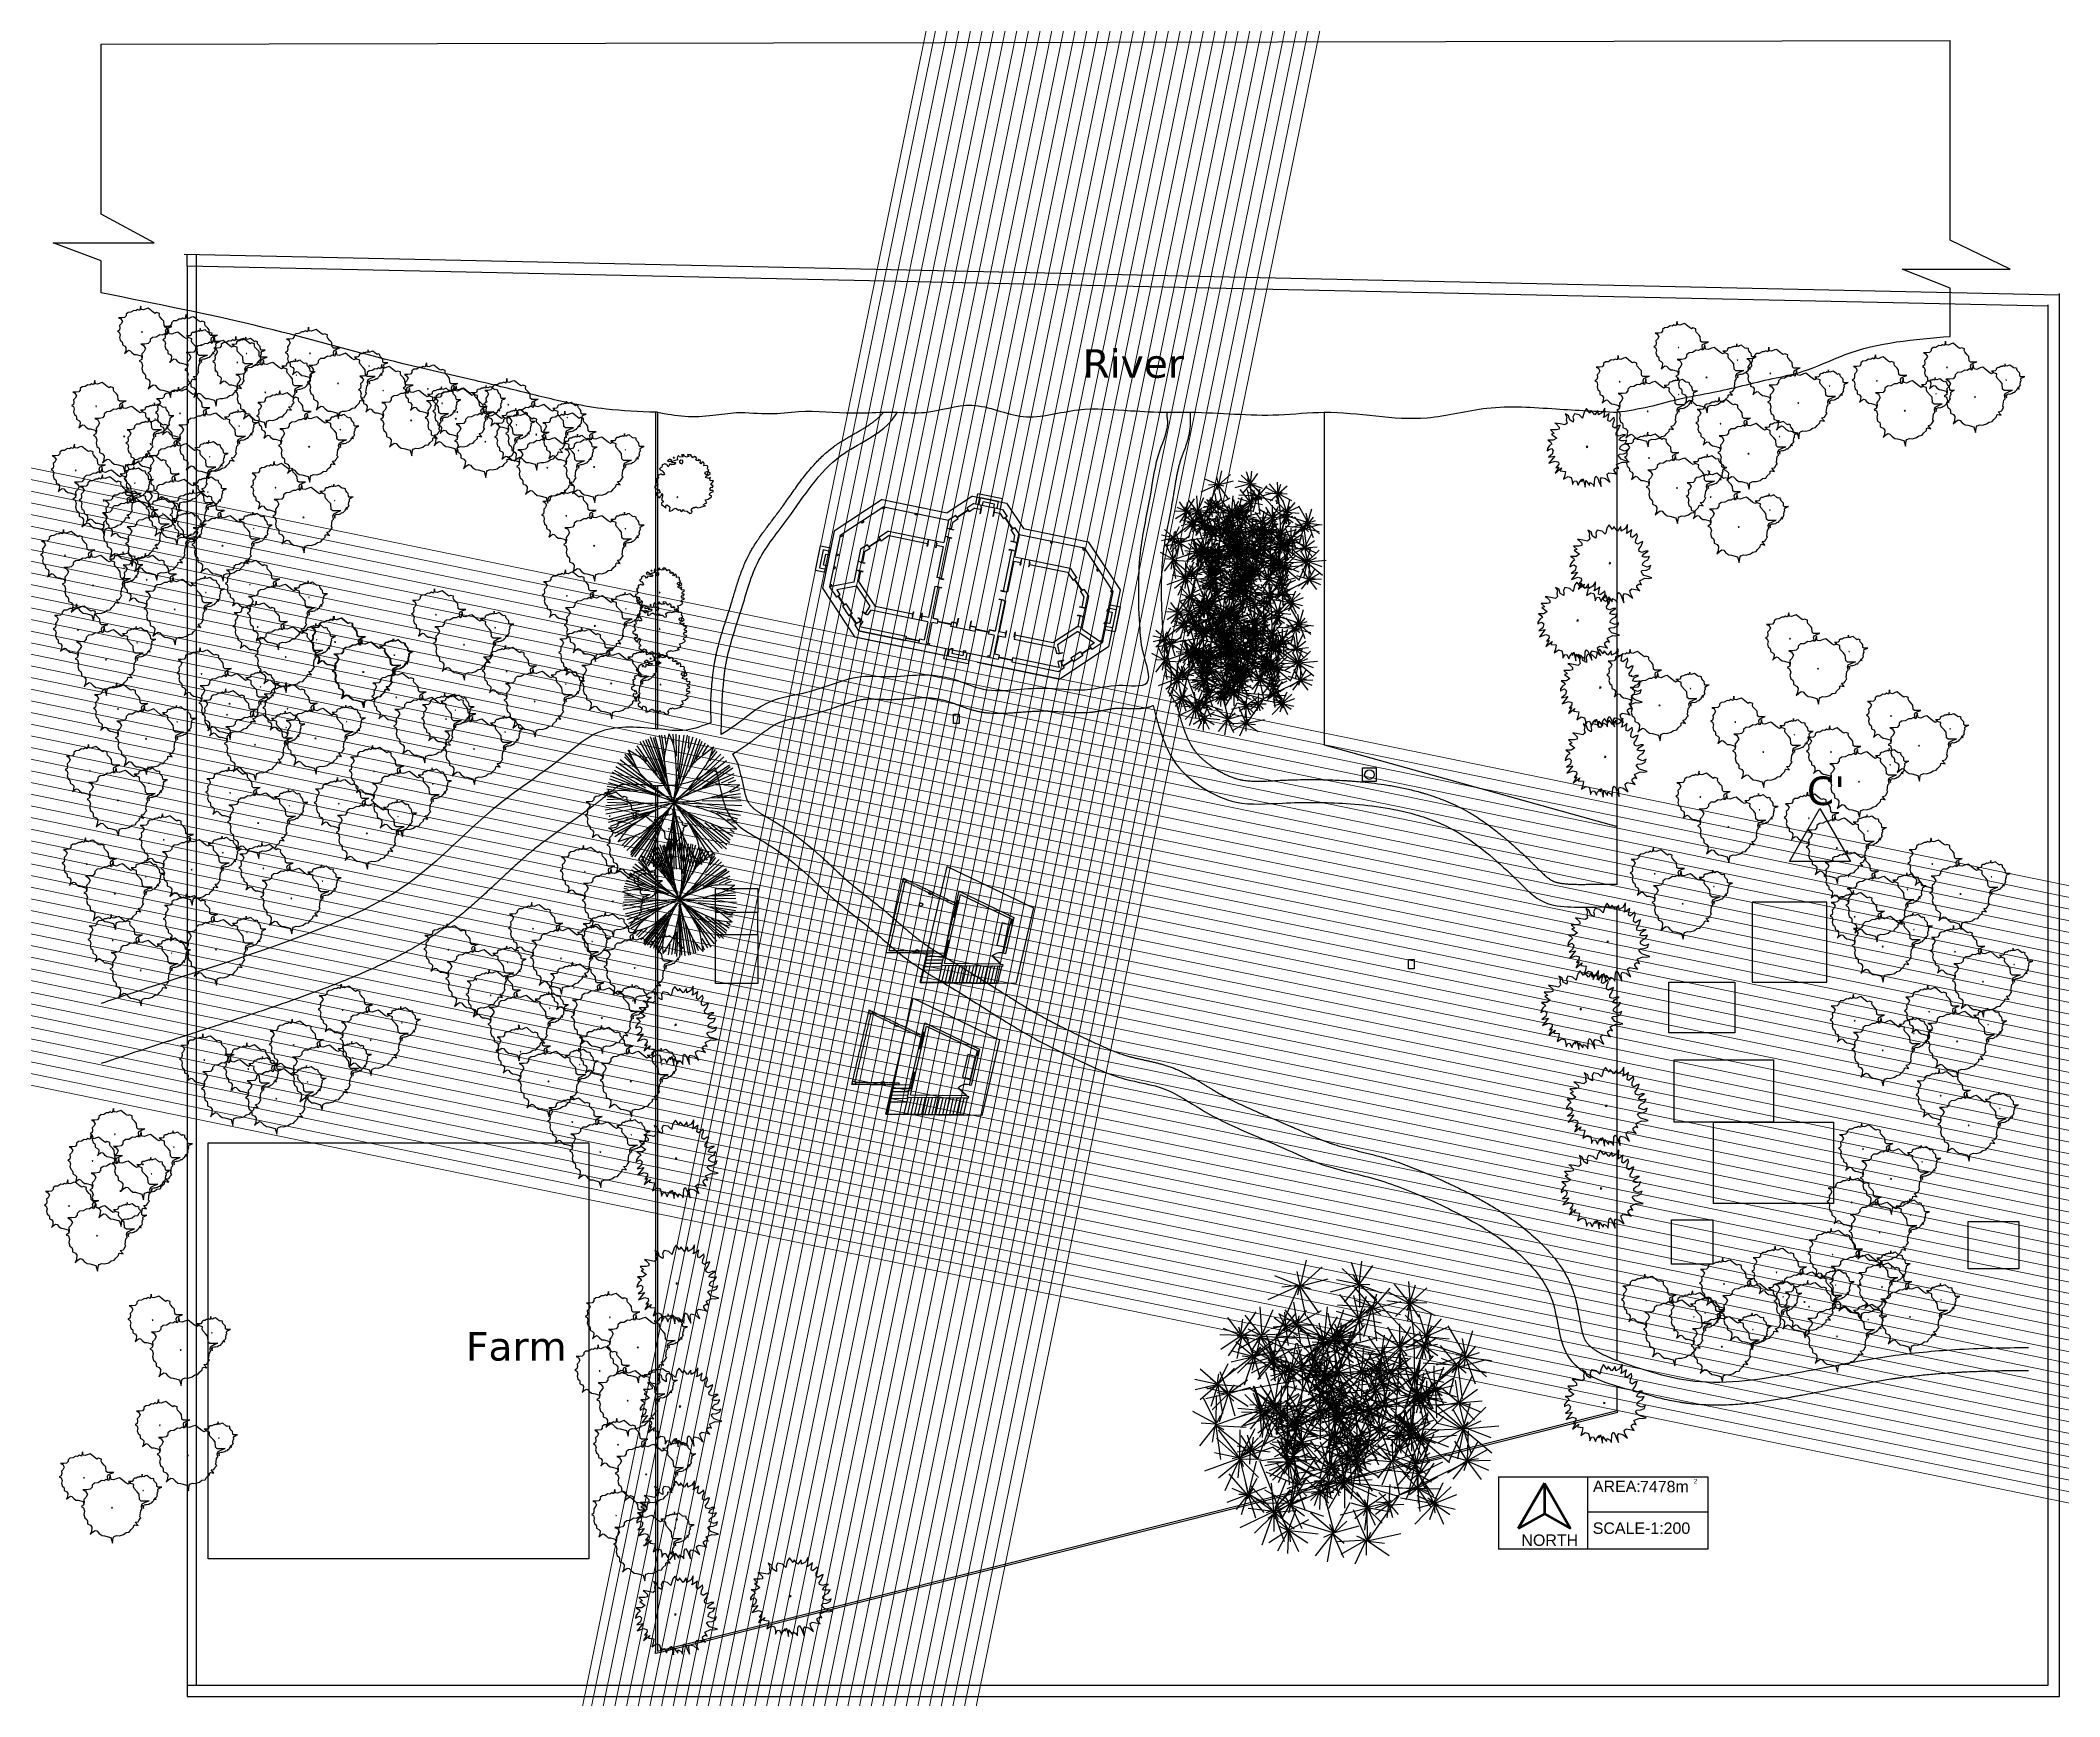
# Model space of a CAD drawing. Header units: millimetres. Extents: x -2023021 to 4454414, y -304659 to 993992.
# Drawn here: x -2023021 to -1846099, y -304659 to -159507 of the extents above; entities that cross this region are included whole.
import ezdxf

# ---------------------------------------------------------------- set-up
doc = ezdxf.new("R2010")
doc.units = ezdxf.units.MM
doc.header["$LTSCALE"] = 10
doc.header["$MEASUREMENT"] = 0
doc.linetypes.add('ACAD_ISO02W100', pattern=[15, 12, -3])
doc.linetypes.add('BANKLINE1', pattern=[5.5, 4, -1.5])
for name, color, linetype in [('COLUMN', 5, 'Continuous'), ('D &W', 26, 'Continuous'), ('XL Transparent', 253, 'Continuous'), ('zelen', 69, 'Continuous')]:
    doc.layers.add(name, color=color, linetype=linetype)
doc.styles.get("Standard").update_dxf_attribs({"font": 'arial.ttf'})

msp = doc.modelspace()

# ---------------------------------------------------------------- texts
at = {"transparency": 33554687, "attachment_point": 1}
for s, width, insert, char_height in [('{\\fVerdana|b0|i0|c0|p34;River}', 79496, (-1931704, -186570), 2500), ("{\\fVerdana|b0|i0|c0|p34;C'}", 36407.11, (-1868246, -224019), 2500), ('{\\fVerdana|b0|i0|c0|p34;Farm}', 24899.81, (-1985735, -272703), 2500), ('SCALE-1:200', 93655.49, (-1887005, -289396), 1000), ('NORTH', 10260.59, (-1893254, -290446), 1000)]:
    msp.add_mtext_dynamic_manual_height_columns(s, width=width, gutter_width=12.5, heights=[0], dxfattribs=dict(at, insert=insert, char_height=char_height))
at = {"linetype": 'BANKLINE1', "transparency": 33554687, "attachment_point": 1}
for s, width, insert, char_height in [('AREA:', 14140.13, (-1886990, -285729), 1000), ('7478m', 19850.93, (-1882864, -285747), 1000), ('2', 8290.33, (-1878155, -285580), 400)]:
    msp.add_mtext_dynamic_manual_height_columns(s, width=width, gutter_width=12.5, heights=[0], dxfattribs=dict(at, insert=insert, char_height=char_height))

# ---------------------------------------------------------------- blocks, each defined once
blk = doc.blocks.new('DADA')
at = {"layer": 'D &W'}
for p, q in [((3991.45, 3694.9), (3991.45, 3695.5)), ((3991.45, 3695.5), (3991.49, 3695.5)), ((3991.45, 3694.9), (3991.49, 3694.9)), ((3991.49, 3694.9), (3991.49, 3695.5)), ((3992.61, 3694.9), (3992.61, 3695.5)), ((3992.65, 3695.5), (3992.61, 3695.5)), ((3992.65, 3694.9), (3992.61, 3694.9)), ((3992.65, 3694.9), (3992.65, 3695.5))]:
    blk.add_line(p, q, dxfattribs=at)
blk = doc.blocks.new('SDAWDA')
at = {"layer": 'D &W'}
h = blk.add_hatch(color=0, dxfattribs=at)
h.dxf.hatch_style = 1
h.paths.add_polyline_path([(3989.8, 3694.9), (3989.76, 3694.9), (3989.76, 3694.86), (3989.8, 3694.86)])
h.paths.add_polyline_path([(3990.96, 3694.86), (3990.96, 3694.9), (3990.92, 3694.9), (3990.92, 3694.86)])
for p, q in [((3989.76, 3694.9), (3990.96, 3694.9)), ((3989.76, 3694.9), (3989.76, 3694.86)), ((3989.76, 3694.86), (3990.96, 3694.86)), ((3989.8, 3694.9), (3989.8, 3694.86)), ((3990.92, 3694.9), (3990.92, 3694.86)), ((3990.96, 3694.9), (3990.96, 3694.86))]:
    blk.add_line(p, q, dxfattribs=at)
blk = doc.blocks.new('ASDAW')
at = {"layer": 'D &W'}
for p, q in [((3995.81, 3694.88), (3995.81, 3695.28)), ((3995.81, 3695.28), (3995.85, 3695.28)), ((3995.85, 3694.88), (3995.81, 3694.88)), ((3995.85, 3694.88), (3995.85, 3695.28)), ((3996.57, 3694.88), (3996.57, 3695.28)), ((3996.61, 3695.28), (3996.57, 3695.28)), ((3996.61, 3694.88), (3996.57, 3694.88)), ((3996.61, 3694.88), (3996.61, 3695.28))]:
    blk.add_line(p, q, dxfattribs=at)
blk = doc.blocks.new('AAAAAA')
at = {"layer": 'D &W'}
for p, q in [((3982.29, 3694.88), (3982.29, 3695.28)), ((3982.29, 3695.28), (3982.33, 3695.28)), ((3982.29, 3694.88), (3982.33, 3694.88)), ((3982.33, 3694.88), (3982.33, 3695.28)), ((3982.95, 3694.88), (3982.95, 3695.28)), ((3982.99, 3695.28), (3982.95, 3695.28)), ((3982.95, 3694.88), (3982.99, 3694.88)), ((3982.99, 3694.88), (3982.99, 3695.28))]:
    blk.add_line(p, q, dxfattribs=at)
blk = doc.blocks.new('ASDA')
h = blk.add_hatch(color=0)
h.dxf.hatch_style = 1
h.paths.add_polyline_path([(3984.23, 3699.56), (3984.19, 3699.56), (3984.19, 3699.52), (3984.23, 3699.52)])
h.paths.add_polyline_path([(3985.35, 3699.52), (3985.35, 3699.56), (3985.31, 3699.56), (3985.31, 3699.52)])
at = {"layer": 'D &W'}
for p, q in [((3984.19, 3699.56), (3985.35, 3699.56)), ((3984.19, 3699.56), (3984.19, 3699.52)), ((3984.19, 3699.52), (3985.35, 3699.52)), ((3984.23, 3699.56), (3984.23, 3699.52)), ((3985.31, 3699.56), (3985.31, 3699.52)), ((3985.35, 3699.56), (3985.35, 3699.52))]:
    blk.add_line(p, q, dxfattribs=at)
blk = doc.blocks.new('12355')
at = {"layer": 'D &W'}
for p, q in [((3982.65, 3699.96), (3982.38, 3700.23)), ((3983.2, 3701.05), (3983.47, 3700.78))]:
    blk.add_line(p, q, dxfattribs=at)
at = {"layer": 'D &W', "rotation": 45}
blk.add_blockref('ASDA', (3781.24, -1733.13), dxfattribs=at)
blk = doc.blocks.new('AAAW')
at = {"layer": 'D &W'}
h = blk.add_hatch(color=256, dxfattribs=at)
h.dxf.hatch_style = 1
h.paths.add_polyline_path([(3980.77, 3695.33), (3980.74, 3695.3), (3980.77, 3695.28), (3980.79, 3695.3)])
h.paths.add_polyline_path([(3981.39, 3694.65), (3981.42, 3694.62), (3981.45, 3694.65), (3981.42, 3694.68)])
at = {"layer": 'COLUMN', "color": 1}
for p, q in [((3980.89, 3695.45), (3980.62, 3695.18)), ((3981.57, 3694.77), (3981.3, 3694.5))]:
    blk.add_line(p, q, dxfattribs=at)
at = {"layer": 'D &W'}
for p, q in [((3981.42, 3694.62), (3980.74, 3695.3)), ((3981.45, 3694.65), (3980.77, 3695.33)), ((3980.79, 3695.3), (3980.77, 3695.28)), ((3981.42, 3694.68), (3981.39, 3694.65)), ((3981.45, 3694.65), (3981.42, 3694.62))]:
    blk.add_line(p, q, dxfattribs=at)
blk = doc.blocks.new('asdawd')
at = {"color": 3, "linetype": 'BANKLINE1', "ltscale": 0.2}
for p, q in [((4114.23, 3769.4), (4112.35, 3767.53)), ((4114.23, 3769.4), (4117.29, 3769.4)), ((4117.29, 3769.4), (4119.17, 3767.53)), ((4106.55, 3767.53), (4102.97, 3763.95)), ((4106.55, 3767.53), (4112.35, 3767.53)), ((4119.17, 3767.53), (4124.97, 3767.53)), ((4124.97, 3767.53), (4128.55, 3763.95)), ((4102.97, 3763.95), (4102.97, 3758.85)), ((4128.55, 3763.95), (4128.55, 3758.85)), ((4102.97, 3758.85), (4106.57, 3755.24)), ((4128.55, 3758.85), (4124.95, 3755.24)), ((4106.57, 3755.24), (4124.95, 3755.24))]:
    blk.add_line(p, q, dxfattribs=at)
for p, q in [((4114.48, 3768.8), (4113.95, 3768.28)), ((4114.48, 3768.8), (4117.05, 3768.8)), ((4116.86, 3769.7), (4114.66, 3769.7)), ((4114.66, 3768.8), (4114.66, 3769.7)), ((4116.56, 3769.4), (4114.96, 3769.4)), ((4114.96, 3768.8), (4114.96, 3769.4)), ((4116.26, 3769.1), (4115.26, 3769.1)), ((4115.26, 3768.8), (4115.26, 3769.1)), ((4116.26, 3768.8), (4116.26, 3769.1)), ((4116.56, 3768.8), (4116.56, 3769.4)), ((4116.86, 3768.8), (4116.86, 3769.7)), ((4117.05, 3768.8), (4117.57, 3768.28)), ((4106.8, 3766.93), (4103.57, 3763.7)), ((4106.8, 3766.93), (4112.6, 3766.93)), ((4113.13, 3767.46), (4112.6, 3766.93)), ((4112.6, 3766.93), (4112.6, 3766.19)), ((4112.6, 3766.72), (4112.6, 3764.93)), ((4113.4, 3767.19), (4112.98, 3766.77)), ((4112.98, 3766.77), (4112.98, 3766.23)), ((4114.63, 3768.42), (4114.22, 3768.01)), ((4114.63, 3768.42), (4115.16, 3768.42)), ((4116.36, 3768.42), (4116.89, 3768.42)), ((4116.89, 3768.42), (4117.3, 3768.01)), ((4118.12, 3767.19), (4118.54, 3766.77)), ((4118.39, 3767.46), (4118.92, 3766.93)), ((4118.54, 3766.77), (4118.54, 3766.23)), ((4118.92, 3766.93), (4124.72, 3766.93)), ((4118.92, 3766.93), (4118.92, 3766.19)), ((4118.92, 3766.72), (4118.92, 3764.93)), ((4124.72, 3766.93), (4127.95, 3763.7)), ((4107.63, 3764.93), (4106.91, 3764.2)), ((4107.63, 3764.93), (4112.6, 3764.93)), ((4112.6, 3765.47), (4112.6, 3764.93)), ((4112.98, 3765.43), (4112.98, 3764.55)), ((4118.54, 3765.43), (4118.54, 3764.55)), ((4118.92, 3765.47), (4118.92, 3764.93)), ((4118.92, 3764.93), (4123.89, 3764.93)), ((4123.89, 3764.93), (4124.62, 3764.2)), ((4103.57, 3763.7), (4103.57, 3759.1)), ((4106.09, 3763.38), (4105.57, 3762.87)), ((4107.79, 3764.55), (4107.18, 3763.94)), ((4107.79, 3764.55), (4111.2, 3764.55)), ((4112, 3764.55), (4112.6, 3764.55)), ((4112.6, 3764.55), (4112.6, 3761.8)), ((4112.98, 3764.55), (4112.98, 3761.8)), ((4118.54, 3764.55), (4118.54, 3761.8)), ((4118.92, 3764.55), (4119.52, 3764.55)), ((4118.92, 3764.55), (4118.92, 3761.8)), ((4120.32, 3764.55), (4123.74, 3764.55)), ((4123.74, 3764.55), (4124.35, 3763.94)), ((4125.44, 3763.38), (4125.95, 3762.87)), ((4127.95, 3763.7), (4127.95, 3759.1)), ((4105.57, 3762.87), (4105.57, 3759.93)), ((4106.36, 3763.12), (4105.95, 3762.71)), ((4105.95, 3762.71), (4105.95, 3761.8)), ((4125.17, 3763.12), (4125.57, 3762.71)), ((4125.57, 3762.71), (4125.57, 3761.8)), ((4125.95, 3762.87), (4125.95, 3759.93)), ((4127.95, 3762.5), (4128.85, 3762.5)), ((4127.95, 3762.2), (4128.55, 3762.2)), ((4127.95, 3761.9), (4128.25, 3761.9)), ((4128.25, 3761.9), (4128.25, 3760.9)), ((4128.55, 3762.2), (4128.55, 3760.6)), ((4128.85, 3762.5), (4128.85, 3760.3)), ((4105.57, 3759.93), (4103.57, 3759.1)), ((4105.86, 3759.63), (4104.24, 3758.96)), ((4105.86, 3759.63), (4107.36, 3758.14)), ((4105.95, 3761), (4105.95, 3760.08)), ((4105.95, 3760.08), (4107.81, 3758.22)), ((4112.6, 3761), (4112.6, 3758.22)), ((4112.98, 3761), (4112.98, 3758.22)), ((4118.54, 3761), (4118.54, 3758.22)), ((4118.92, 3761), (4118.92, 3758.22)), ((4125.57, 3760.08), (4123.71, 3758.22)), ((4125.66, 3759.63), (4124.16, 3758.14)), ((4125.57, 3761), (4125.57, 3760.08)), ((4125.66, 3759.63), (4127.28, 3758.96)), ((4125.95, 3759.93), (4127.95, 3759.1)), ((4127.95, 3760.9), (4128.25, 3760.9)), ((4127.95, 3760.6), (4128.55, 3760.6)), ((4127.95, 3760.3), (4128.85, 3760.3)), ((4103.57, 3759.1), (4104.33, 3758.34)), ((4104.24, 3758.96), (4104.59, 3758.61)), ((4105.27, 3757.93), (4105.98, 3757.22)), ((4107.36, 3758.14), (4107.08, 3757.45)), ((4107.51, 3757.84), (4107.31, 3757.36)), ((4112.6, 3757.84), (4107.51, 3757.84)), ((4111.2, 3758.22), (4107.81, 3758.22)), ((4112.6, 3758.22), (4112, 3758.22)), ((4112.6, 3757.84), (4112.6, 3756.22)), ((4113.47, 3758.22), (4112.98, 3758.22)), ((4112.98, 3758.22), (4113.47, 3758.22)), ((4113.47, 3757.84), (4112.98, 3757.84)), ((4112.98, 3757.84), (4112.98, 3755.84)), ((4115.16, 3758.22), (4114.67, 3758.22)), ((4114.67, 3758.22), (4115.16, 3758.22)), ((4116.85, 3757.84), (4114.67, 3757.84)), ((4116.85, 3758.22), (4116.36, 3758.22)), ((4116.36, 3758.22), (4116.85, 3758.22)), ((4118.54, 3758.22), (4118.05, 3758.22)), ((4118.05, 3758.22), (4118.54, 3758.22)), ((4118.54, 3757.84), (4118.05, 3757.84)), ((4118.54, 3757.84), (4118.54, 3755.84)), ((4119.52, 3758.22), (4118.92, 3758.22)), ((4119.52, 3757.84), (4118.92, 3757.84)), ((4118.92, 3757.84), (4118.92, 3756.22)), ((4123.71, 3758.22), (4120.32, 3758.22)), ((4124.01, 3757.84), (4120.32, 3757.84)), ((4124.01, 3757.84), (4124.21, 3757.36)), ((4124.16, 3758.14), (4124.44, 3757.45)), ((4126.25, 3757.93), (4125.54, 3757.22)), ((4127.28, 3758.96), (4126.93, 3758.61)), ((4127.95, 3759.1), (4127.2, 3758.34)), ((4105, 3757.66), (4105.71, 3756.96)), ((4106.39, 3756.28), (4106.82, 3755.84)), ((4106.66, 3756.55), (4106.69, 3756.52)), ((4106.81, 3756.81), (4106.69, 3756.52)), ((4107.04, 3756.71), (4106.84, 3756.22)), ((4106.84, 3756.22), (4111, 3756.22)), ((4112.2, 3756.22), (4112.6, 3756.22)), ((4119.32, 3756.22), (4118.92, 3756.22)), ((4124.68, 3756.22), (4120.52, 3756.22)), ((4124.48, 3756.71), (4124.68, 3756.22)), ((4125.13, 3756.28), (4124.7, 3755.84)), ((4124.71, 3756.81), (4124.83, 3756.52)), ((4124.86, 3756.55), (4124.83, 3756.52)), ((4126.52, 3757.66), (4125.81, 3756.96)), ((4119.32, 3755.84), (4106.82, 3755.84)), ((4106.82, 3755.84), (4111, 3755.84)), ((4114.62, 3755.84), (4114.62, 3754.94)), ((4116.82, 3754.94), (4114.62, 3754.94)), ((4114.92, 3755.84), (4114.92, 3755.24)), ((4116.52, 3755.24), (4114.92, 3755.24)), ((4115.22, 3755.84), (4115.22, 3755.54)), ((4116.22, 3755.54), (4115.22, 3755.54)), ((4116.22, 3755.84), (4116.22, 3755.54)), ((4116.52, 3755.84), (4116.52, 3755.24)), ((4116.82, 3755.84), (4116.82, 3754.94)), ((4124.7, 3755.84), (4120.52, 3755.84))]:
    blk.add_line(p, q)
at = {"layer": 'COLUMN'}
for points in [[(4106.91, 3766.82), (4106.8, 3766.72), (4106.7, 3766.82), (4106.8, 3766.93)], [(4109.78, 3766.78), (4109.63, 3766.78), (4109.63, 3766.93), (4109.78, 3766.93)], [(4121.75, 3766.78), (4121.9, 3766.78), (4121.9, 3766.93), (4121.75, 3766.93)], [(4124.61, 3766.82), (4124.72, 3766.72), (4124.83, 3766.82), (4124.72, 3766.93)], [(4105.35, 3765.26), (4105.24, 3765.15), (4105.13, 3765.26), (4105.24, 3765.37)], [(4126.18, 3765.26), (4126.28, 3765.15), (4126.39, 3765.26), (4126.28, 3765.37)], [(4103.78, 3763.7), (4103.68, 3763.59), (4103.57, 3763.7), (4103.68, 3763.8)], [(4127.74, 3763.7), (4127.85, 3763.59), (4127.95, 3763.7), (4127.85, 3763.8)], [(4103.72, 3761.9), (4103.57, 3761.9), (4103.57, 3762.05), (4103.72, 3762.05)], [(4127.8, 3761.9), (4127.95, 3761.9), (4127.95, 3762.05), (4127.8, 3762.05)], [(4103.72, 3760.9), (4103.57, 3760.9), (4103.57, 3760.75), (4103.72, 3760.75)], [(4127.8, 3760.9), (4127.95, 3760.9), (4127.95, 3760.75), (4127.8, 3760.75)], [(4103.72, 3759.31), (4103.57, 3759.31), (4103.57, 3759.16), (4103.72, 3759.16)], [(4127.8, 3759.31), (4127.95, 3759.31), (4127.95, 3759.16), (4127.8, 3759.16)], [(4112.98, 3755.99), (4113.13, 3755.99), (4113.13, 3755.84), (4112.98, 3755.84)], [(4115.07, 3755.99), (4115.22, 3755.99), (4115.22, 3755.84), (4115.07, 3755.84)], [(4116.22, 3755.99), (4116.37, 3755.99), (4116.37, 3755.84), (4116.22, 3755.84)], [(4118.39, 3755.99), (4118.54, 3755.99), (4118.54, 3755.84), (4118.39, 3755.84)]]:
    blk.add_lwpolyline(points, close=True, dxfattribs=at)
at = {"layer": 'D &W'}
for p, q in [((4115.16, 3768.64), (4115.16, 3768.8)), ((4116.36, 3768.64), (4116.36, 3768.8)), ((4111.24, 3764.74), (4111.24, 3764.93)), ((4111.96, 3764.74), (4111.96, 3764.93)), ((4112.79, 3766.19), (4112.6, 3766.19)), ((4112.79, 3765.47), (4112.6, 3765.47)), ((4118.73, 3766.19), (4118.92, 3766.19)), ((4118.73, 3765.47), (4118.92, 3765.47)), ((4119.56, 3764.74), (4119.56, 3764.93)), ((4120.28, 3764.74), (4120.28, 3764.93)), ((4105.76, 3761.8), (4105.57, 3761.8)), ((4112.79, 3761.8), (4112.6, 3761.8)), ((4118.73, 3761.8), (4118.92, 3761.8)), ((4125.76, 3761.8), (4125.95, 3761.8)), ((4105.76, 3761), (4105.57, 3761)), ((4112.79, 3761), (4112.6, 3761)), ((4118.73, 3761), (4118.92, 3761)), ((4125.57, 3760.08), (4125.95, 3760.08)), ((4125.76, 3761), (4125.95, 3761)), ((4111.2, 3758.22), (4111.2, 3757.84)), ((4112, 3758.22), (4112, 3757.84)), ((4113.47, 3757.84), (4113.47, 3758.22)), ((4114.67, 3757.84), (4114.67, 3758.22)), ((4115.16, 3757.84), (4115.16, 3758.22)), ((4116.36, 3757.84), (4116.36, 3758.22)), ((4116.85, 3757.84), (4116.85, 3758.22)), ((4118.05, 3757.84), (4118.05, 3758.22)), ((4119.52, 3758.22), (4119.52, 3757.84)), ((4120.32, 3758.22), (4120.32, 3757.84)), ((4106.92, 3756.76), (4107.04, 3756.71)), ((4107.19, 3757.41), (4107.31, 3757.36)), ((4111, 3756.22), (4111, 3755.84)), ((4112.2, 3756.22), (4112.2, 3755.84)), ((4119.32, 3756.22), (4119.32, 3755.84)), ((4120.52, 3756.22), (4120.52, 3755.84)), ((4124.34, 3757.41), (4124.21, 3757.36)), ((4124.6, 3756.76), (4124.48, 3756.71))]:
    blk.add_line(p, q, dxfattribs=at)
at = {"layer": 'COLUMN'}
for p in [(123.71, 63.16), (125.09, 61.77)]:
    blk.add_blockref('AAAW', p, dxfattribs=at)
at = {"layer": 'COLUMN', "xscale": -1}
for p in [(8107.81, 63.16), (8106.43, 61.77)]:
    blk.add_blockref('AAAW', p, dxfattribs=at)
at = {"layer": 'D &W', "xscale": -1}
for name, p, rotation in [('DADA', (123.71, 7463.53), 180), ('ASDAW', (417.92, -230.39), 270), ('ASDAW', (123.71, 7459.61), 180), ('ASDAW', (410.88, -234.82), 270), ('ASDAW', (417.92, -234.82), 270), ('AAAAAA', (2234.94, -1336.36), 292.4999999999961)]:
    blk.add_blockref(name, p, dxfattribs=dict(at, rotation=rotation))
at = {"layer": 'D &W'}
for name, p in [('12355', (130.75, 67.23)), ('12355', (123.71, 63.16)), ('SDAWDA', (123.71, 63.16)), ('DADA', (123.71, 63.16)), ('SDAWDA', (127.09, 63.16)), ('ASDAW', (123.71, 63.16)), ('SDAWDA', (129.56, 61.16))]:
    blk.add_blockref(name, p, dxfattribs=at)
at = {"layer": 'D &W', "xscale": -1}
for name, p in [('12355', (8100.77, 67.23)), ('12355', (8107.81, 63.16)), ('ASDAW', (8107.81, 63.16)), ('SDAWDA', (8101.97, 61.16))]:
    blk.add_blockref(name, p, dxfattribs=at)
at = {"layer": 'D &W'}
for name, p, rotation in [('ASDAW', (7813.61, -230.39), 90.00000000000001), ('ASDAW', (8107.81, 7459.61), 180), ('ASDAW', (7813.61, -234.82), 90.00000000000001), ('ASDAW', (7820.64, -234.82), 90.00000000000001), ('AAAAAA', (5996.58, -1336.36), 67.50000000000391)]:
    blk.add_blockref(name, p, dxfattribs=dict(at, rotation=rotation))
blk = doc.blocks.new('z_96')
at = {"color": 86, "linetype": 'Continuous'}
for p, q in [((-282, 143), (-440, 264)), ((-279, 140), (-327, 271)), ((-280, 150), (-254, 304)), ((-277, 144), (-209, 319)), ((-276, 141), (-147, 221)), ((-10, 183), (-130, 223)), ((2, 182), (-93, 262)), ((-2, 184), (-55, 292)), ((1, 182), (29, 300)), ((4, 189), (59, 265)), ((6, 185), (92, 285)), ((396, 95), (439, 246)), ((-283, 139), (-471, 115)), ((-292, 134), (-431, 180)), ((-279, 142), (-398, 17)), ((-286, 137), (-375, 92)), ((-278, 140), (-313, -1)), ((-279, 135), (-307, 100)), ((-280, 150), (-304, 174)), ((-278, 131), (-222, 40)), ((-277, 137), (-129, 19)), ((-263, 140), (-131, 114)), ((-260, 142), (-98, 156)), ((-6, 186), (-100, 114)), ((-5, 182), (-87, 72)), ((-1, 185), (126, 194)), ((2, 183), (70, 78)), ((10, 182), (88, 115)), ((393, 90), (285, 153)), ((393, 90), (354, 209)), ((393, 90), (479, 182)), ((393, 90), (515, 124)), ((-75, -25), (-112, 38)), ((-72, -35), (-42, 65)), ((164, -90), (143, 12)), ((163, -89), (239, 8)), ((393, 90), (274, 50)), ((393, 90), (294, 12)), ((391, 83), (363, 42)), ((393, 90), (494, 13)), ((393, 90), (517, 64)), ((393, 90), (443, -26)), ((409, 93), (456, 89)), ((-237, -199), (-267, -22)), ((-234, -202), (-196, -41)), ((-75, -39), (-157, -75)), ((-74, -33), (-152, -41)), ((-65, -33), (-136, -11)), ((-76, -36), (-103, -106)), ((-80, -29), (-90, -20)), ((-73, -35), (-72, -112)), ((-70, -40), (-38, -103)), ((-70, -41), (4, -57)), ((-68, -28), (-56, -19)), ((167, -95), (37, -175)), ((161, -92), (74, -95)), ((159, -86), (86, -29)), ((164, -102), (119, -171)), ((163, -86), (138, -56)), ((164, -93), (157, -141)), ((160, -93), (268, -148)), ((164, -92), (234, -170)), ((165, -92), (296, -74)), ((167, -88), (276, -25)), ((167, -91), (187, -100)), ((167, -104), (188, -213)), ((168, -88), (194, -72)), ((-237, -199), (-392, -169)), ((-242, -196), (-391, -241)), ((-242, -199), (-330, -310)), ((-246, -194), (-283, -164)), ((-241, -202), (-259, -277)), ((-242, -202), (-48, -207)), ((-236, -201), (-139, -307)), ((-231, -196), (-205, -162)), ((-231, -206), (-147, -236))]:
    blk.add_line(p, q, dxfattribs=at)
at = {"color": 251, "linetype": 'Continuous'}
for p, q in [((-18, -6), (-275, 142)), ((-5, -3), (1, 176)), ((0, 0), (389, 84)), ((-10, -6), (-236, -205)), ((-16, -6), (-75, -37)), ((-5, -19), (164, -92))]:
    blk.add_line(p, q, dxfattribs=at)
blk = doc.blocks.new('сосна 1')
for p, rotation in [((318, 388), 121.1570021628385), ((-413, 387), 205.4822314301707), ((-137, 361), 177.7388340989747), ((-117, 122), 55.05972244949476), ((-351, 122), 257.3134436407499), ((-143, -5), 121.1570021628385), ((286, 9), 60.73020616460848), ((-343, -102), 57.88453704712605), ((-274, 161), 177.7388340989747), ((234, -65), 73.86762904044271), ((174, 17), 349.7944254651076), ((327, 46), 177.7388340989747), ((-502, -282), 279.7984529833926), ((-175, -367), 63.19571700542104), ((98, -5), 177.7388340989747), ((-49, -394), 342.5348703671633), ((261, -459), 13.7229345296671)]:
    blk.add_blockref('z_96', p, dxfattribs=dict(rotation=rotation))
blk = doc.blocks.new('K12-2')
at = {"linetype": 'Continuous'}
for p, q in [((-110, 204), (-131, 190)), ((-131, 190), (-126, 183)), ((-126, 183), (-105, 186)), ((-111, 200), (-111, 200)), ((-95, 193), (-111, 200)), ((-105, 186), (-95, 193)), ((-88, 186), (-98, 177)), ((-98, 177), (-64, 176)), ((-67, 191), (-88, 186)), ((-76, 221), (-84, 215)), ((-84, 215), (-73, 214)), ((-64, 176), (-76, 160)), ((-73, 214), (-72, 220)), ((-48, 198), (-67, 191)), ((-44, 232), (-50, 213)), ((-50, 213), (-48, 198)), ((-39, 233), (-44, 232)), ((-36, 222), (-39, 233)), ((-7, 220), (-36, 222)), ((-21, 195), (-36, 184)), ((-36, 184), (-28, 170)), ((-28, 170), (-13, 164)), ((-4, 192), (-21, 195)), ((3, 240), (-16, 239)), ((-16, 239), (-3, 230)), ((-13, 164), (-5, 177)), ((-3, 230), (-7, 220)), ((-5, 177), (-4, 192)), ((8, 228), (3, 240)), ((27, 221), (8, 228)), ((49, 227), (27, 221)), ((37, 243), (33, 236)), ((33, 236), (49, 227)), ((63, 240), (37, 243)), ((60, 238), (63, 240)), ((78, 215), (60, 238)), ((93, 225), (78, 215)), ((105, 218), (93, 225)), ((104, 199), (111, 208)), ((107, 192), (104, 199)), ((111, 208), (105, 218)), ((128, 190), (107, 192)), ((138, 196), (122, 201)), ((122, 201), (128, 190)), ((136, 170), (144, 183)), ((145, 166), (136, 170)), ((144, 183), (138, 196)), ((157, 181), (145, 166)), ((167, 178), (157, 181)), ((172, 164), (167, 178)), ((-220, 40), (-228, 34)), ((-228, 34), (-219, 30)), ((-219, 30), (-226, 13)), ((-226, 13), (-219, 8)), ((-210, 44), (-220, 40)), ((-219, 8), (-213, -6)), ((-206, 74), (-214, 62)), ((-214, 62), (-207, 54)), ((-207, 54), (-210, 44)), ((-201, 70), (-206, 74)), ((-195, 75), (-201, 70)), ((-192, 128), (-198, 124)), ((-198, 124), (-192, 115)), ((-187, 79), (-195, 75)), ((-182, 133), (-192, 128)), ((-192, 115), (-186, 112)), ((-182, 78), (-187, 79)), ((-186, 112), (-175, 107)), ((-175, 145), (-182, 133)), ((-176, 74), (-182, 78)), ((-168, 159), (-178, 153)), ((-178, 153), (-177, 150)), ((-177, 150), (-175, 145)), ((-169, 73), (-176, 74)), ((-175, 107), (-161, 90)), ((-162, 73), (-169, 73)), ((-160, 163), (-168, 159)), ((-157, 80), (-162, 73)), ((-161, 90), (-157, 80)), ((-154, 166), (-160, 163)), ((-147, 162), (-154, 166)), ((-137, 159), (-147, 162)), ((-128, 141), (-137, 159)), ((-120, 146), (-128, 141)), ((-114, 163), (-120, 146)), ((-96, 158), (-114, 163)), ((-76, 160), (-96, 158)), ((6, 4), (0, 0)), ((0, 0), (2, -5)), ((5, -3), (8, 1)), ((170, 147), (172, 164)), ((195, 151), (170, 147)), ((176, 85), (184, 98)), ((189, 74), (176, 85)), ((182, 51), (195, 65)), ((184, 52), (182, 51)), ((184, 98), (205, 103)), ((204, 44), (184, 52)), ((205, 77), (189, 74)), ((202, 142), (195, 151)), ((195, 65), (204, 67)), ((201, 90), (198, 82)), ((198, 82), (205, 77)), ((200, 123), (202, 142)), ((211, 112), (200, 123)), ((207, 97), (201, 90)), ((204, 67), (223, 79)), ((211, 42), (204, 44)), ((205, 103), (211, 112)), ((222, 90), (207, 97)), ((225, 51), (211, 42)), ((218, 29), (225, 51)), ((229, 23), (218, 29)), ((223, 79), (222, 90)), ((225, -3), (235, 5)), ((243, 27), (229, 23)), ((235, 5), (249, 19)), ((249, 19), (243, 27)), ((-225, -19), (-236, -22)), ((-236, -22), (-236, -36)), ((-236, -36), (-225, -43)), ((-220, -76), (-226, -87)), ((-226, -87), (-211, -107)), ((-213, -6), (-225, -19)), ((-225, -43), (-216, -45)), ((-205, -78), (-220, -76)), ((-216, -45), (-213, -58)), ((-213, -58), (-201, -48)), ((-211, -107), (-196, -117)), ((-194, -74), (-205, -78)), ((-201, -48), (-200, -52)), ((-200, -52), (-194, -74)), ((-196, -117), (-191, -102)), ((-191, -102), (-182, -95)), ((-172, -103), (-183, -130)), ((-183, -130), (-171, -140)), ((-181, -159), (-183, -172)), ((-182, -95), (-180, -82)), ((-164, -150), (-181, -159)), ((-180, -82), (-172, -88)), ((-172, -88), (-172, -103)), ((-171, -140), (-164, -150)), ((2, -5), (5, -3)), ((165, -178), (175, -167)), ((175, -167), (194, -158)), ((181, -134), (207, -128)), ((194, -158), (181, -134)), ((207, -128), (226, -114)), ((217, -94), (220, -81)), ((233, -101), (217, -94)), ((220, -81), (229, -73)), ((221, -41), (229, -30)), ((223, -56), (221, -41)), ((243, -58), (223, -56)), ((235, -16), (225, -3)), ((226, -114), (232, -110)), ((229, -30), (241, -33)), ((229, -73), (237, -72)), ((232, -110), (233, -101)), ((247, -16), (235, -16)), ((237, -72), (249, -65)), ((241, -33), (247, -16)), ((249, -65), (243, -58)), ((-183, -172), (-162, -187)), ((-162, -187), (-145, -203)), ((-145, -187), (-139, -177)), ((-145, -203), (-145, -187)), ((-139, -177), (-124, -183)), ((-124, -183), (-114, -196)), ((-114, -196), (-118, -228)), ((-118, -228), (-103, -226)), ((-103, -226), (-88, -220)), ((-88, -220), (-85, -212)), ((-85, -212), (-63, -202)), ((-63, -202), (-60, -206)), ((-60, -206), (-41, -219)), ((-41, -219), (-32, -215)), ((-32, -215), (-15, -233)), ((-15, -233), (1, -214)), ((1, -214), (3, -226)), ((3, -226), (32, -228)), ((32, -228), (53, -247)), ((53, -247), (70, -243)), ((64, -218), (73, -208)), ((72, -232), (64, -218)), ((70, -243), (72, -232)), ((73, -208), (87, -196)), ((87, -196), (94, -200)), ((94, -200), (104, -192)), ((104, -192), (120, -200)), ((120, -200), (143, -194)), ((143, -194), (150, -193)), ((150, -193), (183, -185)), ((183, -185), (165, -178))]:
    blk.add_line(p, q, dxfattribs=at)
blk = doc.blocks.new('*U16')
for points in [[(0, 1540.256), (-77.4954, 1428.4452), (-106.5784, 1341.501), (-135.636, 1217.295), (-155.0162, 1167.6126), (-280.9748, 1291.8186), (-474.7514, 1329.0804), (-532.892, 1204.8744), (-513.5118, 1105.5096), (-523.1892, 1006.1194), (-658.8506, 1093.089), (-707.2884, 1254.5568), (-842.9244, 1329.0804), (-775.1064, 1204.8744), (-794.4866, 1093.089), (-765.429, 968.8576), (-852.6272, 894.334), (-1036.701, 931.5958), (-1249.8832, 968.8576), (-1191.7426, 931.5958), (-1075.4614, 807.3898), (-1075.4614, 720.4456), (-1182.0398, 695.6044), (-1414.5768, 695.6044), (-1269.238, 558.9524), (-1385.5192, 534.1112), (-1172.3624, 372.6434), (-1307.9984, 285.6992), (-1521.1552, 285.6992), (-1414.5768, 223.5962), (-1366.139, 136.652), (-1453.3372, 86.9442), (-1540.5354, -37.2618), (-1550.2382, -124.206), (-1501.775, -86.9442), (-1385.5192, -37.2618), (-1307.9984, -111.7854), (-1346.7588, -260.8326), (-1501.775, -385.064), (-1249.8832, -335.3816), (-1482.3948, -621.0554), (-1230.503, -534.1112), (-1104.5444, -571.373), (-1094.8416, -658.3172), (-1201.42, -794.9692), (-1094.8416, -770.128), (-1230.503, -1006.1194), (-978.5858, -807.3898), (-1036.701, -919.1752), (-823.5442, -944.0164), (-852.6272, -1105.4842), (-901.065, -1254.5568), (-726.6686, -1142.746), (-600.71, -1180.0078), (-561.9496, -1316.6598), (-552.2722, -1465.707), (-484.4542, -1329.0804), (-397.2306, -1316.6598), (-319.7352, -1490.5482), (-280.9748, -1391.1834), (-174.3964, -1254.5568), (-174.3964, -1353.9216), (-125.9586, -1229.7156), (-48.4378, -1565.0718), (-29.0576, -1304.2392), (116.2812, -1502.9688), (135.6614, -1378.7628), (251.9172, -1440.8658), (310.0578, -1540.2306), (329.438, -1217.295), (377.8758, -1130.3254), (445.6938, -1204.8744), (494.157, -1341.501), (581.3552, -1540.2306), (552.2722, -1254.5568), (600.71, -1180.0078), (755.7516, -1217.295), (891.3876, -1329.0804), (939.8254, -1366.3422), (842.9498, -1180.0078), (813.8668, -1055.8018), (891.3876, -993.6988), (1114.2472, -1030.9606), (1211.1228, -1068.2224), (1094.867, -919.1752), (1094.867, -857.0722), (1182.0652, -794.9692), (1278.9408, -832.231), (1191.7426, -670.7378), (1414.6022, -571.373), (1540.5608, -583.7936), (1685.8996, -558.9524), (1521.1806, -509.27), (1375.8418, -459.5876), (1317.7012, -397.4846), (1259.5606, -310.515), (1308.0238, -260.8326), (1472.7174, -248.412), (1608.3788, -186.309), (1637.4364, -74.5236)], [(1647.1392, -74.5236), (1511.4778, -136.6266), (1433.9824, -111.7854), (1317.7012, -62.103), (1327.404, 24.8412), (1404.8994, 99.3648), (1521.1806, 149.0726), (1598.676, 285.6992), (1482.4202, 260.858), (1385.5192, 260.858), (1298.321, 285.6992), (1366.139, 397.4846), (1472.7174, 459.5876), (1540.5608, 496.8494), (1424.2796, 496.8494), (1298.321, 447.167), (1182.0652, 484.4288), (1172.3624, 571.3984), (1259.5606, 695.6044), (1327.404, 881.9134), (1259.5606, 857.0722), (1123.9246, 770.128), (1046.4038, 819.8104), (1056.1066, 956.437), (1114.2472, 1080.6684), (1094.867, 1192.4538), (1017.3462, 1117.9302), (920.4452, 1030.9606), (852.6272, 1068.2478), (862.33, 1167.6126), (901.0904, 1341.501), (794.512, 1254.5568), (678.2308, 1192.4538), (716.9912, 1291.8186), (726.6686, 1552.6766), (629.793, 1378.7628), (474.7768, 1291.8186), (455.3966, 1465.7324), (329.438, 1291.8186), (184.0992, 1465.7324), (135.6614, 1353.9216), (0, 1540.256)]]:
    blk.add_lwpolyline(points)
blk.add_lwpolyline([(9.7028, 49.6824), (0, 0), (48.4378, 12.4206), (58.1406, 37.2618)], close=True)
blk = doc.blocks.new('Clump of Trees or Bushes - plan')
for points in [[(-10.993, 56.487), (-9.228, 58.426), (-10.144, 63.512), (-8.923, 67.033), (-3.43, 69.772), (2.673, 72.119), (-2.82, 71.728), (-10.449, 71.728), (-13.195, 74.075), (-13.806, 83.073), (-16.857, 86.594), (-22.045, 92.071), (-22.961, 94.81), (-22.656, 98.722), (-28.759, 100.678), (-31.811, 99.113), (-35.472, 101.461), (-45.543, 109.676), (-49.815, 108.503), (-55.308, 106.155), (-59.58, 106.938), (-60.801, 113.98), (-63.242, 104.982), (-67.209, 106.938), (-70.872, 104.59), (-74.839, 104.982), (-80.637, 101.461), (-86.435, 101.069), (-90.402, 97.548), (-90.402, 94.419), (-93.454, 90.898), (-98.947, 90.115), (-105.66, 90.115), (-101.083, 87.768), (-98.031, 82.682), (-100.778, 77.596), (-103.829, 74.466), (-103.219, 69.772), (-104.134, 65.077), (-108.102, 62.73), (-104.439, 60.774), (-102.609, 55.297), (-103.829, 50.211), (-102.303, 44.342), (-98.947, 41.995), (-98.031, 38.865), (-98.031, 34.953), (-93.148, 32.606), (-90.707, 29.476), (-91.317, 22.434), (-93.454, 17.348), (-89.487, 21.26), (-85.519, 23.999), (-82.468, 23.216), (-78.806, 19.304), (-74.228, 15.783), (-69.956, 15.392), (-59.886, 12.653), (-58.254, 7.074)], [(59.448, 5.262), (60.936, 4.858), (62.652, -1.011), (63.415, 4.858), (64.178, 5.836), (66.848, 6.814), (69.709, 6.569), (73.905, 7.792), (76.385, 9.748), (79.627, 10.237), (81.153, 12.438), (84.014, 15.127), (84.205, 17.084), (85.158, 17.573), (88.591, 16.839), (85.73, 20.262), (88.591, 20.751), (89.545, 21.974), (90.689, 24.174), (91.452, 24.663), (90.499, 25.886), (91.261, 31.999), (92.596, 33.466), (92.024, 36.645), (92.787, 38.845), (96.22, 40.557), (100.035, 42.024), (96.602, 41.779), (91.834, 41.779), (90.117, 43.246), (89.736, 48.871), (87.828, 51.071), (84.586, 54.494), (84.014, 56.206), (84.205, 58.651), (80.39, 59.873), (78.483, 58.895), (76.194, 60.362), (69.9, 65.497), (67.23, 64.764), (63.797, 63.297), (61.126, 63.786), (60.364, 68.187), (58.838, 62.563), (56.358, 63.786), (54.07, 62.319), (51.59, 62.563), (47.966, 60.362), (44.343, 60.118), (41.863, 57.917), (41.863, 55.961), (39.956, 53.761), (36.523, 53.272), (32.327, 53.272), (35.187, 51.805), (36.641, 49.381)]]:
    blk.add_lwpolyline(points)
for points in [[(-4.577, 66.508), (-7.629, 55.261), (-12.588, 57.706), (-17.166, 54.772), (-22.125, 55.261), (-29.372, 50.86), (-36.62, 50.371), (-41.579, 45.969), (-41.579, 42.057), (-45.393, 37.656), (-52.259, 36.678), (-60.651, 36.678), (-54.93, 33.743), (-51.115, 27.386), (-54.548, 21.029), (-58.363, 17.116), (-57.6, 11.248), (-58.744, 5.38), (-63.703, 2.446), (-59.126, 0), (-56.837, -6.846), (-58.363, -13.203), (-56.455, -20.539), (-52.259, -23.473), (-51.115, -27.385), (-51.115, -32.275), (-45.012, -35.21), (-41.96, -39.122), (-42.723, -47.924), (-45.393, -54.282), (-40.434, -49.391), (-35.475, -45.968), (-31.661, -46.946), (-27.083, -51.837), (-21.362, -56.238), (-16.021, -56.727), (-3.433, -60.15), (0, -71.887), (1.526, -60.15), (3.052, -58.194), (8.392, -56.238), (14.114, -56.727), (22.506, -54.282), (27.465, -50.369), (33.949, -49.391), (37.001, -44.99), (42.723, -39.611), (43.104, -35.699), (45.012, -34.721), (51.878, -36.188), (46.156, -29.341), (51.878, -28.363), (53.785, -25.918), (56.074, -21.517), (57.6, -20.539), (55.692, -18.094), (57.218, -5.868), (59.888, -2.934), (58.744, 3.424), (60.27, 7.825), (67.136, 11.248), (74.765, 14.182), (67.899, 13.693), (58.363, 13.693), (54.93, 16.627), (54.167, 27.875), (50.352, 32.276), (43.867, 39.123), (42.723, 42.546), (43.104, 47.436), (35.475, 49.882), (31.661, 47.925), (27.083, 50.86), (14.495, 61.129), (9.155, 59.662), (2.289, 56.728), (-3.052, 57.706)], [(-58.055, 61.947), (-58.97, 60.774), (-57.139, 60.774)], [(-1.144, 1.468), (-2.289, 0), (0, 0)], [(62.08, 35.667), (61.508, 34.933), (62.652, 34.933)]]:
    blk.add_lwpolyline(points, close=True)
blk = doc.blocks.new('T12')
for p, q in [((-0.298, 0.537), (-0.587, 1.053)), ((-0.143, 0.252), (-0.535, 1.071)), ((-0.149, 0.306), (-0.491, 1.09)), ((-0.023, 0.047), (-0.446, 1.098)), ((-0.149, 0.431), (-0.409, 1.143)), ((-0.097, 0.297), (-0.357, 1.125)), ((-0.143, 0.493), (-0.328, 1.143)), ((-0.135, 0.546), (-0.253, 1.17)), ((-0.164, 0.831), (-0.209, 1.17)), ((-0.127, 0.983), (-0.157, 1.17)), ((-0.002, 1.026), (-0.016, 1.187)), ((0.021, 0.11), (0.332, 1.143)), ((0.044, 0.804), (0.036, 1.187)), ((0.044, 0.225), (0.177, 1.17)), ((0.066, 0.546), (0.095, 1.17)), ((0.088, 0.404), (0.236, 1.17)), ((0.118, 0.297), (0.399, 1.116)), ((0.251, 0.946), (0.266, 1.152)), ((0.259, 0.537), (0.452, 1.098)), ((0.332, 0.67), (0.488, 1.063)), ((-0.387, 0.314), (-0.936, 0.742)), ((-0.602, 0.537), (-0.861, 0.795)), ((-0.668, 0.617), (-0.847, 0.839)), ((-0.691, 0.715), (-0.802, 0.849)), ((-0.476, 0.715), (-0.668, 0.929)), ((-0.284, 0.483), (-0.639, 0.983)), ((0.102, 0.092), (0.867, 0.795)), ((0.259, 0.217), (0.911, 0.732)), ((0.384, 0.751), (0.548, 1.036)), ((0.496, 0.831), (0.6, 1)), ((0.533, 0.563), (0.815, 0.839)), ((0.622, 0.724), (0.748, 0.884)), ((0.629, 0.795), (0.718, 0.92)), ((-0.298, 0.127), (-1.114, 0.404)), ((-0.232, 0.119), (-1.099, 0.458)), ((-0.595, 0.261), (-1.07, 0.528)), ((-0.491, 0.252), (-1.033, 0.555)), ((-0.068, 0.056), (-1.01, 0.617)), ((-0.328, 0.225), (-0.981, 0.689)), ((0.029, 0.02), (0.963, 0.653)), ((0.326, 0.181), (1.045, 0.501)), ((0.488, 0.261), (0.978, 0.626)), ((0.577, 0.297), (1.023, 0.6)), ((0.822, 0.341), (1.037, 0.439)), ((0.941, 0.341), (1.075, 0.386)), ((-1.077, 0.217), (-1.166, 0.234)), ((-0.936, 0.056), (-1.166, 0.047)), ((-0.773, 0.217), (-1.159, 0.279)), ((-1.01, 0.083), (-1.151, 0.1)), ((-0.706, -0.015), (-1.151, 0.003)), ((-0.632, 0.199), (-1.136, 0.341)), ((0.488, 0.03), (1.164, 0.038)), ((0.659, 0.083), (1.156, 0.1)), ((0.755, 0.1), (1.156, 0.154)), ((0.978, 0.181), (1.141, 0.225)), ((-0.491, -0.015), (-1.195, -0.131)), ((-0.276, -0.032), (-1.18, -0.202)), ((-0.802, -0.032), (-1.18, -0.059)), ((-0.075, -0.015), (-1.143, -0.3)), ((-0.446, -0.166), (-1.143, -0.345)), ((-0.394, -0.157), (-1.106, -0.415)), ((-0.342, -0.131), (-1.07, -0.495)), ((-0.639, -0.336), (-1.033, -0.54)), ((-0.284, -0.318), (-0.757, -0.915)), ((-0.091, -0.122), (-0.736, -0.941)), ((-0.187, -0.291), (-0.684, -0.941)), ((-0.031, -0.326), (-0.068, -1.182)), ((-0.023, -0.112), (0.102, -1.164)), ((-0.016, -0.256), (-0.002, -1.155)), ((-0.008, -0.157), (0.036, -1.155)), ((0.006, -0.131), (0.177, -1.155)), ((0.036, -0.042), (0.77, -0.861)), ((0.147, -0.007), (1.178, -0.05)), ((0.147, -0.131), (0.837, -0.798)), ((0.222, -0.166), (0.919, -0.736)), ((0.236, -0.326), (0.711, -0.915)), ((0.266, -0.219), (0.911, -0.808)), ((0.377, -0.059), (1.178, -0.157)), ((0.533, -0.345), (0.963, -0.692)), ((0.637, -0.139), (1.156, -0.219)), ((0.741, -0.176), (1.104, -0.282)), ((0.926, -0.282), (1.089, -0.318)), ((1, -0.345), (1.097, -0.353)), ((-0.699, -0.388), (-1.025, -0.594)), ((-0.78, -0.62), (-0.906, -0.746)), ((-0.684, -0.594), (-0.869, -0.781)), ((-0.379, -0.398), (-0.817, -0.834)), ((-0.335, -0.363), (-0.757, -0.87)), ((-0.232, -0.398), (-0.624, -0.995)), ((-0.261, -0.47), (-0.558, -1.012)), ((-0.305, -0.612), (-0.513, -1.039)), ((-0.083, -0.612), (-0.172, -1.137)), ((-0.068, -0.665), (-0.105, -1.127)), ((0.11, -0.487), (0.214, -1.146)), ((0.162, -0.612), (0.28, -1.102)), ((0.274, -0.371), (0.644, -0.985)), ((0.652, -0.38), (0.978, -0.647)), ((0.763, -0.415), (1.023, -0.585)), ((0.978, -0.47), (1.045, -0.513)), ((-0.32, -0.719), (-0.469, -1.075)), ((-0.365, -0.958), (-0.454, -1.102)), ((-0.209, -0.923), (-0.246, -1.146)), ((0.259, -0.816), (0.326, -1.102)), ((0.318, -0.896), (0.377, -1.057)), ((0.459, -0.808), (0.577, -1.003)), ((0.473, -0.95), (0.504, -1.039))]:
    blk.add_line(p, q)
for points in [[(-0.014, 0.011, -0.018232), (-0.094, 0.29, -0.024654), (-0.135, 0.501, -0.00785), (-0.167, 0.754, -0.014321), (-0.149, 0.893), (-0.083, 1.195)], [(-0.014, 0.011, 0.025596), (0.035, 0.302, 0.037835), (0.044, 0.501, 0.00676), (0.033, 0.716, 0.00961), (0.021, 0.866, 0.051445), (-0.004, 0.99, 0.029602), (-0.083, 1.195)], [(-0.013, 0.012, 0.025596), (-0.151, 0.272, 0.037835), (-0.266, 0.435, 0.00676), (-0.406, 0.599, 0.00961), (-0.508, 0.71, 0.051445), (-0.603, 0.793, 0.029602), (-0.791, 0.907)], [(-0.013, 0.012, -0.018232), (-0.246, 0.184, -0.024654), (-0.408, 0.326, -0.00785), (-0.588, 0.506, -0.014321), (-0.659, 0.628), (-0.791, 0.907)], [(-0.014, 0.011, 0.025596), (0.209, 0.204, 0.037835), (0.342, 0.353, 0.00676), (0.47, 0.525, 0.00961), (0.556, 0.649, 0.051445), (0.616, 0.761, 0.029602), (0.685, 0.969)], [(-0.014, 0.011, -0.018232), (0.102, 0.277, -0.024654), (0.204, 0.466, -0.00785), (0.34, 0.682, -0.014321), (0.442, 0.778), (0.685, 0.969)], [(-0.021, 0.014, 0.025596), (-0.298, 0.116, 0.037835), (-0.492, 0.161, 0.00676), (-0.705, 0.191, 0.00961), (-0.855, 0.207, 0.051445), (-0.982, 0.205, 0.029602), (-1.198, 0.166)], [(-0.021, 0.014, -0.018232), (-0.31, -0.013, -0.024654), (-0.525, -0.014, -0.00785), (-0.78, 0.001, -0.014321), (-0.913, 0.044), (-1.198, 0.166)], [(0, 0.013, 0.025596), (-0.149, -0.241, 0.037835), (-0.228, -0.424, 0.00676), (-0.294, -0.628, 0.00961), (-0.336, -0.774, 0.051445), (-0.357, -0.899, 0.029602), (-0.356, -1.118)], [(0, 0.013, -0.018232), (-0.025, -0.276, -0.024654), (-0.061, -0.487, -0.00785), (-0.121, -0.736, -0.014321), (-0.187, -0.86), (-0.356, -1.118)], [(-0.014, 0.005, 0.025596), (0.045, -0.283, 0.037835), (0.11, -0.472, 0.00676), (0.198, -0.668, 0.00961), (0.264, -0.804, 0.051445), (0.332, -0.911, 0.029602), (0.48, -1.073)], [(-0.014, 0.005, -0.018232), (0.161, -0.226, -0.024654), (0.276, -0.407, -0.00785), (0.398, -0.632, -0.014321), (0.432, -0.768), (0.48, -1.073)], [(-0.005, 0.013, -0.018232), (0.254, 0.145, -0.024654), (0.452, 0.226, -0.00785), (0.694, 0.307, -0.014321), (0.835, 0.316), (1.144, 0.309)], [(-0.005, 0.013, 0.025596), (0.29, 0.021, 0.037835), (0.487, 0.051, 0.00676), (0.695, 0.103, 0.00961), (0.841, 0.144, 0.051445), (0.958, 0.193, 0.029602), (1.144, 0.309)], [(-0.003, 0.002, 0.025596), (0.236, -0.17, 0.037835), (0.411, -0.266, 0.00676), (0.609, -0.351, 0.00961), (0.749, -0.407, 0.051445), (0.872, -0.438, 0.029602), (1.09, -0.458)], [(-0.003, 0.002, -0.018232), (0.283, -0.05, -0.024654), (0.49, -0.106, -0.00785), (0.731, -0.188, -0.014321), (0.849, -0.266), (1.09, -0.458)], [(0, -0.005, 0.025596), (-0.273, -0.115, 0.037835), (-0.447, -0.212, 0.00676), (-0.625, -0.333, 0.00961), (-0.747, -0.423, 0.051445), (-0.839, -0.509, 0.029602), (-0.973, -0.683)], [(0, -0.005, -0.018232), (-0.196, -0.219, -0.024654), (-0.354, -0.364, -0.00785), (-0.553, -0.524, -0.014321), (-0.681, -0.582), (-0.973, -0.683)]]:
    blk.add_lwpolyline(points, format="xyb")
blk = doc.blocks.new('*U18')
for p, q in [((0, 0), (0, -6)), ((40, 0), (40, -6))]:
    blk.add_line(p, q)
blk.add_lwpolyline([(0, 0), (20, 34.6), (21.5, 33.8), (1.5, -0.9)], close=True)
blk.add_arc((0, 0), 40, 0, 60)

# ---------------------------------------------------------------- linework, layer by layer
at = {"transparency": 33554687}
for p, q in [((-2017691, -159833), (-1855683, -159507)), ((-2017691, -174750), (-2017691, -159833)), ((-1855683, -177009), (-1855683, -159507)), ((-2013050, -177236), (-2017691, -174750)), ((-2017691, -178827), (-2021906, -177236)), ((-2021906, -177236), (-2013050, -177236)), ((-1846099, -181829), (-2010431, -178280)), ((-2010170, -179307), (-2010148, -178286)), ((-2009362, -178303), (-2009367, -179303)), ((-1850421, -179555), (-1855683, -177009)), ((-2017691, -181634), (-2017691, -178827)), ((-2010170, -179307), (-2010170, -304659)), ((-1847099, -182807), (-2010169, -179290)), ((-2009363, -179329), (-2009370, -303658)), ((-1855683, -181226), (-1859897, -179555)), ((-1859897, -179555), (-1850421, -179555)), ((-1855683, -185451), (-1855683, -181226)), ((-1846099, -304659), (-1846099, -181699)), ((-1847099, -303659), (-1847099, -182678)), ((-1969113, -192097), (-1969113, -219833)), ((-1968963, -192097), (-1969113, -192097)), ((-1968963, -192097), (-1968963, -219833)), ((-1910530, -192097), (-1910530, -221257)), ((-1884855, -233456), (-1884855, -192097)), ((-1968963, -193295), (-1968963, -193295)), ((-1969113, -219833), (-1968963, -219833)), ((-1910530, -221257), (-1884855, -228406)), ((-1969113, -224833), (-1969113, -300688)), ((-1969113, -224833), (-1968963, -224833)), ((-1968963, -224833), (-1968963, -300688)), ((-1884855, -275215), (-1884855, -235457)), ((-1884855, -279585), (-1884855, -277458)), ((-1968963, -300688), (-1884855, -279585)), ((-1968927, -300834), (-1884819, -279730)), ((-1884819, -279730), (-1884855, -279585)), ((-1895261, -285388), (-1895261, -291744)), ((-1895261, -285388), (-1876931, -285388)), ((-1887425, -291744), (-1887425, -285388)), ((-1876931, -285388), (-1876931, -291744)), ((-1887425, -288468), (-1876931, -288468)), ((-1876931, -291744), (-1895261, -291744)), ((-1969113, -300881), (-1969113, -300688)), ((-1968927, -300834), (-1969113, -300881)), ((-2010170, -303659), (-1870791, -303659)), ((-1870791, -303659), (-1847099, -303659)), ((-2010170, -304659), (-1870791, -304659)), ((-1870791, -304659), (-1846099, -304659))]:
    msp.add_line(p, q, dxfattribs=at)
at = {"linetype": 'Continuous', "transparency": 33554687}
for p, q in [((-1967844, -196205), (-1968066, -196347)), ((-1968066, -196347), (-1968009, -196418)), ((-1967853, -196246), (-1967853, -196246)), ((-1967687, -196319), (-1967853, -196246)), ((-1967790, -196386), (-1967687, -196319)), ((-1967391, -196336), (-1967610, -196386)), ((-1967481, -196020), (-1967565, -196084)), ((-1967565, -196084), (-1967450, -196095)), ((-1967450, -196095), (-1967438, -196031)), ((-1967186, -196269), (-1967391, -196336)), ((-1967147, -195908), (-1967213, -196104)), ((-1967213, -196104), (-1967186, -196269)), ((-1967097, -195893), (-1967147, -195908)), ((-1967064, -196009), (-1967097, -195893)), ((-1966757, -196030), (-1967064, -196009)), ((-1966906, -196298), (-1967064, -196414)), ((-1966722, -196330), (-1966906, -196298)), ((-1966651, -195817), (-1966849, -195828)), ((-1966849, -195828), (-1966711, -195929)), ((-1966711, -195929), (-1966757, -196030)), ((-1966738, -196489), (-1966722, -196330)), ((-1966590, -195944), (-1966651, -195817)), ((-1966397, -196022), (-1966590, -195944)), ((-1966163, -195955), (-1966397, -196022)), ((-1966287, -195791), (-1966334, -195863)), ((-1966334, -195863), (-1966163, -195955)), ((-1966011, -195822), (-1966287, -195791)), ((-1966046, -195837), (-1966011, -195822)), ((-1965854, -196084), (-1966046, -195837)), ((-1965695, -195975), (-1965854, -196084)), ((-1965574, -196052), (-1965695, -195975)), ((-1965578, -196254), (-1965511, -196162)), ((-1965553, -196330), (-1965578, -196254)), ((-1965511, -196162), (-1965574, -196052)), ((-1965327, -196349), (-1965553, -196330)), ((-1965222, -196285), (-1965395, -196235)), ((-1965395, -196235), (-1965327, -196349)), ((-1965160, -196418), (-1965222, -196285)), ((-1969003, -197936), (-1969093, -197994)), ((-1969093, -197994), (-1968996, -198040)), ((-1968996, -198040), (-1969063, -198219)), ((-1968899, -197887), (-1969003, -197936)), ((-1968860, -197574), (-1968937, -197702)), ((-1968937, -197702), (-1968862, -197783)), ((-1968862, -197783), (-1968899, -197887)), ((-1968801, -197620), (-1968860, -197574)), ((-1968739, -197559), (-1968801, -197620)), ((-1968704, -197008), (-1968774, -197051)), ((-1968774, -197051), (-1968709, -197140)), ((-1968651, -197519), (-1968739, -197559)), ((-1968709, -197140), (-1968648, -197174)), ((-1968607, -196950), (-1968704, -197008)), ((-1968598, -197527), (-1968651, -197519)), ((-1968648, -197174), (-1968533, -197226)), ((-1968533, -196825), (-1968607, -196950)), ((-1968540, -197570), (-1968598, -197527)), ((-1968452, -196677), (-1968562, -196741)), ((-1968562, -196741), (-1968553, -196774)), ((-1968553, -196774), (-1968533, -196825)), ((-1968465, -197588), (-1968540, -197570)), ((-1968533, -197226), (-1968382, -197404)), ((-1968393, -197585), (-1968465, -197588)), ((-1968375, -196638), (-1968452, -196677)), ((-1968343, -197508), (-1968393, -197585)), ((-1968382, -197404), (-1968343, -197508)), ((-1968301, -196603), (-1968375, -196638)), ((-1968237, -196642), (-1968301, -196603)), ((-1968122, -196676), (-1968237, -196642)), ((-1968030, -196872), (-1968122, -196676)), ((-1967946, -196810), (-1968030, -196872)), ((-1968009, -196418), (-1967790, -196386)), ((-1967881, -196633), (-1967946, -196810)), ((-1967695, -196692), (-1967881, -196633)), ((-1967610, -196386), (-1967711, -196489)), ((-1967711, -196489), (-1967353, -196493)), ((-1967486, -196666), (-1967695, -196692)), ((-1967353, -196493), (-1967486, -196666)), ((-1967064, -196414), (-1966978, -196558)), ((-1966978, -196558), (-1966813, -196625)), ((-1966813, -196625), (-1966738, -196489)), ((-1965248, -196564), (-1965160, -196418)), ((-1965145, -196606), (-1965248, -196564)), ((-1965020, -196440), (-1965145, -196606)), ((-1964912, -196478), (-1965020, -196440)), ((-1964865, -196627), (-1964912, -196478)), ((-1964881, -196799), (-1964865, -196627)), ((-1964623, -196756), (-1964881, -196799)), ((-1964817, -197461), (-1964734, -197323)), ((-1964687, -197572), (-1964817, -197461)), ((-1964759, -197818), (-1964625, -197665)), ((-1964738, -197811), (-1964759, -197818)), ((-1964526, -197889), (-1964738, -197811)), ((-1964734, -197323), (-1964519, -197265)), ((-1964520, -197546), (-1964687, -197572)), ((-1964625, -197665), (-1964528, -197652)), ((-1964542, -196857), (-1964623, -196756)), ((-1964558, -197409), (-1964587, -197486)), ((-1964587, -197486), (-1964520, -197546)), ((-1964567, -197058), (-1964542, -196857)), ((-1964449, -197172), (-1964567, -197058)), ((-1964499, -197333), (-1964558, -197409)), ((-1964528, -197652), (-1964327, -197521)), ((-1964454, -197913), (-1964526, -197889)), ((-1964519, -197265), (-1964449, -197172)), ((-1964335, -197405), (-1964499, -197333)), ((-1964309, -197818), (-1964454, -197913)), ((-1964375, -198046), (-1964309, -197818)), ((-1964262, -198117), (-1964375, -198046)), ((-1964327, -197521), (-1964335, -197405)), ((-1964116, -198070), (-1964262, -198117)), ((-1964197, -198300), (-1964052, -198150)), ((-1964052, -198150), (-1964116, -198070)), ((-1969174, -198589), (-1969176, -198733)), ((-1969176, -198733), (-1969052, -198808)), ((-1969061, -198554), (-1969174, -198589)), ((-1969007, -199157), (-1969070, -199278)), ((-1969070, -199278), (-1968908, -199491)), ((-1969063, -198219), (-1968989, -198275)), ((-1968930, -198417), (-1969061, -198554)), ((-1969052, -198808), (-1968966, -198836)), ((-1968842, -199183), (-1969007, -199157)), ((-1968989, -198275), (-1968930, -198417)), ((-1968966, -198836), (-1968932, -198970)), ((-1968932, -198970), (-1968806, -198865)), ((-1968908, -199491), (-1968745, -199593)), ((-1968727, -199140), (-1968842, -199183)), ((-1968806, -198865), (-1968790, -198901)), ((-1968790, -198901), (-1968727, -199140)), ((-1968745, -199593), (-1968695, -199433)), ((-1968695, -199433), (-1968603, -199355)), ((-1968499, -199448), (-1968614, -199732)), ((-1968614, -199732), (-1968485, -199831)), ((-1968603, -199355), (-1968578, -199226)), ((-1968578, -199226), (-1968499, -199289)), ((-1968499, -199289), (-1968499, -199448)), ((-1968485, -199831), (-1968415, -199943)), ((-1964765, -199767), (-1964497, -199707)), ((-1964626, -200025), (-1964765, -199767)), ((-1964497, -199707), (-1964294, -199564)), ((-1964386, -199353), (-1964357, -199213)), ((-1964215, -199427), (-1964386, -199353)), ((-1964357, -199213), (-1964264, -199125)), ((-1964350, -198793), (-1964262, -198673)), ((-1964330, -198948), (-1964350, -198793)), ((-1964115, -198968), (-1964330, -198948)), ((-1964301, -198387), (-1964197, -198300)), ((-1964197, -198520), (-1964301, -198387)), ((-1964294, -199564), (-1964226, -199521)), ((-1964264, -199125), (-1964176, -199114)), ((-1964262, -198673), (-1964138, -198707)), ((-1964226, -199521), (-1964215, -199427)), ((-1964072, -198520), (-1964197, -198520)), ((-1964176, -199114), (-1964054, -199037)), ((-1964138, -198707), (-1964072, -198520)), ((-1964054, -199037), (-1964115, -198968)), ((-1968594, -200040), (-1968612, -200176)), ((-1968612, -200176), (-1968395, -200333)), ((-1968415, -199943), (-1968594, -200040)), ((-1968395, -200333), (-1968206, -200503)), ((-1968208, -200327), (-1968145, -200224)), ((-1968206, -200503), (-1968208, -200327)), ((-1968145, -200224), (-1967993, -200292)), ((-1967993, -200292), (-1967883, -200430)), ((-1967883, -200430), (-1967928, -200760)), ((-1967928, -200760), (-1967772, -200738)), ((-1967772, -200738), (-1967605, -200676)), ((-1967605, -200676), (-1967578, -200600)), ((-1967578, -200600), (-1967350, -200491)), ((-1967350, -200491), (-1967314, -200534)), ((-1967314, -200534), (-1967109, -200671)), ((-1967109, -200671), (-1967020, -200631)), ((-1967020, -200631), (-1966838, -200816)), ((-1966838, -200816), (-1966673, -200613)), ((-1966673, -200613), (-1966644, -200743)), ((-1966644, -200743), (-1966339, -200762)), ((-1966339, -200762), (-1966118, -200968)), ((-1966118, -200968), (-1965939, -200925)), ((-1966002, -200663), (-1965910, -200547)), ((-1965917, -200809), (-1966002, -200663)), ((-1965939, -200925), (-1965917, -200809)), ((-1965910, -200547), (-1965763, -200426)), ((-1965763, -200426), (-1965689, -200467)), ((-1965689, -200467), (-1965581, -200383)), ((-1965581, -200383), (-1965414, -200465)), ((-1965414, -200465), (-1965165, -200407)), ((-1965165, -200407), (-1965100, -200398)), ((-1965100, -200398), (-1964747, -200308)), ((-1964937, -200238), (-1964831, -200124)), ((-1964747, -200308), (-1964937, -200238)), ((-1964831, -200124), (-1964626, -200025))]:
    msp.add_line(p, q, dxfattribs=at)
at = {"ltscale": 10, "transparency": 33554687}
for p, q in [((-1942981, -236325), (-1942640, -234864)), ((-1942932, -236337), (-1942591, -234876)), ((-1942713, -234847), (-1942518, -234893)), ((-1943054, -236308), (-1942859, -236354)), ((-1938056, -236893), (-1937861, -236938)), ((-1937960, -236482), (-1937765, -236528)), ((-1937863, -236505), (-1937959, -236915)), ((-1943460, -238378), (-1943801, -239838)), ((-1943411, -238389), (-1943752, -239850)), ((-1943533, -238361), (-1943338, -238406)), ((-1943874, -239821), (-1943679, -239867)), ((-1938888, -240459), (-1938693, -240505)), ((-1938661, -239485), (-1938466, -239531)), ((-1945975, -247873), (-1945634, -246412)), ((-1945926, -247884), (-1945585, -246423)), ((-1945707, -246395), (-1945512, -246440)), ((-1946048, -247856), (-1945853, -247901)), ((-1941050, -248440), (-1940855, -248486)), ((-1940954, -248030), (-1940759, -248075)), ((-1940857, -248053), (-1940952, -248463)), ((-1946454, -249925), (-1946794, -251386)), ((-1946405, -249937), (-1946746, -251397)), ((-1946527, -249908), (-1946332, -249954)), ((-1941655, -251033), (-1941460, -251078)), ((-1946867, -251369), (-1946673, -251414)), ((-1941882, -252007), (-1941687, -252052))]:
    msp.add_line(p, q, dxfattribs=at)
at = {"ltscale": 100, "transparency": 33554687}
for p, q in [((-1944013, -240420), (-1945498, -240402)), ((-1943944, -240121), (-1945428, -240103)), ((-1943874, -239821), (-1945359, -239804)), ((-1943804, -239522), (-1945340, -239504)), ((-1944035, -240597), (-1944373, -242043)), ((-1943728, -240601), (-1944066, -242047)), ((-1943421, -240604), (-1943759, -242050)), ((-1943114, -240608), (-1943451, -242054)), ((-1942807, -240612), (-1943144, -242058)), ((-1944134, -241018), (-1945638, -241000)), ((-1944064, -240719), (-1945568, -240701)), ((-1942499, -240616), (-1942837, -242062)), ((-1942192, -240619), (-1942530, -242065)), ((-1941885, -240623), (-1942223, -242069)), ((-1941578, -240627), (-1941915, -242073)), ((-1941271, -240630), (-1941608, -242076)), ((-1940964, -240634), (-1941301, -242080)), ((-1940656, -240638), (-1940994, -242084)), ((-1940349, -240641), (-1940687, -242087)), ((-1940042, -240645), (-1940379, -242091)), ((-1939735, -240649), (-1940072, -242095)), ((-1939428, -240653), (-1939765, -242099)), ((-1939120, -240656), (-1939458, -242102)), ((-1938813, -240660), (-1939162, -242156)), ((-1938730, -240661), (-1939120, -240656)), ((-1946798, -251070), (-1948334, -251051)), ((-1947127, -252566), (-1948631, -252548)), ((-1947058, -252267), (-1948562, -252249)), ((-1947007, -251967), (-1948492, -251949)), ((-1946937, -251668), (-1948422, -251650)), ((-1946867, -251369), (-1948352, -251351)), ((-1947029, -252145), (-1947367, -253591)), ((-1946722, -252148), (-1947059, -253594)), ((-1946415, -252152), (-1946752, -253598)), ((-1946108, -252156), (-1946445, -253602)), ((-1945800, -252159), (-1946138, -253605)), ((-1945493, -252163), (-1945831, -253609)), ((-1945186, -252167), (-1945523, -253613)), ((-1944879, -252171), (-1945216, -253617)), ((-1944572, -252174), (-1944909, -253620)), ((-1944264, -252178), (-1944602, -253624)), ((-1943957, -252182), (-1944295, -253628)), ((-1943650, -252185), (-1943987, -253631)), ((-1943343, -252189), (-1943680, -253635)), ((-1943036, -252193), (-1943373, -253639)), ((-1942728, -252196), (-1943066, -253642)), ((-1942421, -252200), (-1942759, -253646)), ((-1942114, -252204), (-1942451, -253650)), ((-1941807, -252208), (-1942156, -253703)), ((-1941724, -252209), (-1942114, -252204))]:
    msp.add_line(p, q, dxfattribs=at)
at = {"lineweight": 53, "transparency": 33554687}
for p, q in [((-1893533, -289934), (-1891240, -285962)), ((-1891240, -285962), (-1888947, -289934)), ((-1891240, -285962), (-1891240, -288637)), ((-1891240, -288637), (-1893533, -289934)), ((-1891240, -288637), (-1888947, -289934))]:
    msp.add_line(p, q, dxfattribs=at)
at = {"linetype": 'Continuous', "transparency": 33554687}
msp.add_lwpolyline([(-1967177, -199499), (-1967243, -199537), (-1967222, -199593), (-1967190, -199567), (-1967159, -199522)], dxfattribs=at)
at = {"transparency": 33554687}
for points in [[(-1954678, -203814), (-1953796, -203994), (-1954238, -206149), (-1955119, -205969)], [(-1943021, -218563), (-1942513, -218563), (-1942513, -219381), (-1943021, -219381)], [(-1907175, -223256), (-1905975, -223256), (-1905975, -224456), (-1907175, -224456)], [(-1867097, -226836), (-1864419, -231473), (-1869774, -231473)], [(-1963877, -233830), (-1960162, -233830), (-1960162, -235945), (-1963877, -235945)], [(-1873034, -242032), (-1866496, -242032), (-1866496, -235027), (-1873034, -235027)], [(-1960162, -235945), (-1963877, -235945), (-1963877, -237879), (-1960162, -237879)], [(-1963877, -237879), (-1960162, -237879), (-1960162, -242148), (-1963877, -242148)], [(-1903148, -240060), (-1902641, -240060), (-1902641, -240879), (-1903148, -240879)], [(-1880329, -242032), (-1874563, -242032), (-1874563, -246499), (-1880329, -246499)], [(-1879858, -248850), (-1871163, -248850), (-1871163, -254315), (-1879858, -254315)], [(-1876422, -254315), (-1865903, -254315), (-1865903, -261428), (-1876422, -261428)], [(-2008328, -256132), (-1974961, -256132), (-1974961, -292579), (-2008328, -292579)], [(-1880118, -262862), (-1876473, -262862), (-1876473, -266750), (-1880118, -266750)], [(-1854103, -263006), (-1849675, -263006), (-1849675, -267177), (-1854103, -267177)]]:
    msp.add_lwpolyline(points, close=True, dxfattribs=at)
for points in [[(-1953856, -204288), (-1954444, -204168), (-1954765, -205735), (-1954178, -205856)], [(-1954117, -205562), (-1954411, -205501), (-1954210, -204522), (-1953916, -204582)]]:
    msp.add_lwpolyline(points, dxfattribs=at)
at = {"linetype": 'ACAD_ISO02W100', "transparency": 33554687}
for points in [[(-1942829, -235346), (-1947263, -233224), (-1948673, -239264), (-1944781, -239310), (-1944828, -239510), (-1948924, -239461), (-1947401, -232936), (-1942783, -235147), (-1942829, -235346)], [(-1945823, -246894), (-1950257, -244771), (-1951666, -250811), (-1947775, -250858), (-1947822, -251057), (-1951918, -251008), (-1950395, -244483), (-1945777, -246694), (-1945823, -246894)]]:
    msp.add_lwpolyline(points, dxfattribs=at)
at = {"ltscale": 100, "transparency": 33554687}
for points in [[(-1935994, -235539), (-1937543, -242175), (-1945940, -242074), (-1943569, -231913)], [(-1938988, -247086), (-1940537, -253723), (-1948933, -253622), (-1946562, -243461)]]:
    msp.add_lwpolyline(points, close=True, dxfattribs=at)
for points in [[(-1938693, -240505), (-1938730, -240661), (-1944055, -240597), (-1943804, -239522), (-1942783, -235147), (-1942532, -234072), (-1937729, -236371)], [(-1938888, -240459), (-1943803, -240400), (-1942394, -234360), (-1937960, -236482), (-1938661, -239485)], [(-1937729, -236371), (-1938466, -239531)], [(-1941687, -252052), (-1941724, -252209), (-1947048, -252144), (-1946798, -251070), (-1945777, -246694), (-1945526, -245620), (-1940723, -247919)], [(-1941882, -252007), (-1946797, -251947), (-1945388, -245908), (-1940954, -248030), (-1941655, -251033)], [(-1940723, -247919), (-1941460, -251078)]]:
    msp.add_lwpolyline(points, dxfattribs=at)
at = {"ltscale": 10, "transparency": 33554687}
for points in [[(-1938538, -238958), (-1938083, -237010), (-1938765, -236851), (-1939220, -238799)], [(-1941532, -250505), (-1941077, -248557), (-1941759, -248398), (-1942213, -250346)]]:
    msp.add_lwpolyline(points, close=True, dxfattribs=at)
for points in [[(-1945340, -239504), (-1945940, -242074), (-1939162, -242156)], [(-1945289, -239504), (-1945877, -242025), (-1939151, -242106)], [(-1948334, -251051), (-1948933, -253622), (-1942156, -253703)], [(-1948282, -251052), (-1948871, -253572), (-1942144, -253654)]]:
    msp.add_lwpolyline(points, dxfattribs=at)
at = {"transparency": 33554687}
msp.add_circle((-1906575, -223856), 415, dxfattribs=at)
at = {"ltscale": 100, "transparency": 33554687}
for centre in [(-1947296, -233154), (-1945859, -235250), (-1945025, -234240), (-1946216, -239343), (-1950290, -244701), (-1948019, -245788), (-1951727, -250859), (-1949209, -250890)]:
    msp.add_circle(centre, 151, dxfattribs=at)
at = {"transparency": 33554687}
for points, knots in [([(-1969113, -192097), (-1970564, -192042), (-1973001, -191950), (-1976873, -191299), (-1980757, -190329), (-1985702, -189115), (-1993318, -187444), (-2004014, -184316), (-2012917, -182607), (-2017691, -181634)], [0, 0, 0, 0, 4350.331225, 7307.0356464, 11757.9633232, 16358.7008064, 22581.2467996, 35145.0025111, 49758.6424768, 49758.6424768, 49758.6424768, 49758.6424768]), ([(-1884855, -192097), (-1883921, -191954), (-1882110, -191677), (-1879367, -190854), (-1875713, -190274), (-1872118, -189289), (-1868152, -188540), (-1863320, -186071), (-1858836, -185707), (-1855683, -185451)], [0, 0, 0, 0, 2832.0868304, 5491.1154288, 8569.4221426, 13911.5057878, 16677.7931008, 20627.4208012, 29985.7880161, 29985.7880161, 29985.7880161, 29985.7880161]), ([(-1964245, -219287), (-1964298, -217908), (-1964294, -217815), (-1964287, -217648), (-1964284, -217573), (-1964278, -217457), (-1964276, -217416), (-1964272, -217342), (-1964271, -217309), (-1964267, -217244), (-1964266, -217211), (-1964260, -217113), (-1964257, -217047), (-1964245, -216850), (-1964237, -216719), (-1964210, -216312), (-1964188, -216035), (-1964136, -215481), (-1964106, -215203), (-1964035, -214647), (-1963995, -214368), (-1963938, -214034), (-1963928, -213978), (-1963898, -213811), (-1963877, -213699), (-1963850, -213560), (-1963844, -213533), (-1963835, -213487), (-1963831, -213468), (-1963824, -213434), (-1963821, -213418), (-1963814, -213387), (-1963811, -213372), (-1963801, -213326), (-1963795, -213295), (-1963774, -213203), (-1963761, -213142), (-1963719, -212959), (-1963689, -212838), (-1963607, -212508), (-1963551, -212301), (-1963436, -211889), (-1963376, -211686), (-1963254, -211281), (-1963191, -211080), (-1963065, -210680), (-1963001, -210482), (-1962873, -210087), (-1962810, -209890), (-1962684, -209499), (-1962622, -209304), (-1962558, -209096), (-1962553, -209082), (-1962546, -209057), (-1962542, -209045), (-1962535, -209022), (-1962531, -209011), (-1962521, -208976), (-1962514, -208953), (-1962492, -208883), (-1962478, -208837), (-1962436, -208697), (-1962407, -208604), (-1962327, -208336), (-1962275, -208161), (-1962169, -207809), (-1962115, -207632), (-1962005, -207277), (-1961948, -207098), (-1961831, -206741), (-1961770, -206562), (-1961643, -206203), (-1961577, -206024), (-1961438, -205667), (-1961364, -205488), (-1961209, -205133), (-1961126, -204956), (-1961020, -204742), (-1961001, -204705), (-1960974, -204652), (-1960967, -204637), (-1960952, -204609), (-1960945, -204596), (-1960925, -204556), (-1960910, -204529), (-1960867, -204447), (-1960838, -204394), (-1960749, -204233), (-1960688, -204128), (-1960564, -203920), (-1960501, -203817), (-1960346, -203570), (-1960252, -203427), (-1960062, -203146), (-1959966, -203008), (-1959771, -202734), (-1959672, -202599), (-1959475, -202332), (-1959375, -202200), (-1959177, -201937), (-1959078, -201807), (-1958880, -201548), (-1958782, -201419), (-1958588, -201163), (-1958492, -201035), (-1958385, -200891), (-1958373, -200875), (-1958354, -200849), (-1958347, -200839), (-1958324, -200808), (-1958309, -200788), (-1958279, -200747), (-1958264, -200726), (-1958219, -200665), (-1958189, -200624), (-1958099, -200500), (-1958039, -200416), (-1957857, -200162), (-1957736, -199990), (-1957492, -199643), (-1957369, -199469), (-1957122, -199118), (-1956998, -198942), (-1956745, -198590), (-1956618, -198414), (-1956357, -198064), (-1956225, -197889), (-1955954, -197542), (-1955816, -197370), (-1955532, -197029), (-1955386, -196860), (-1955111, -196556), (-1954982, -196419), (-1954718, -196149), (-1954582, -196017), (-1954303, -195758), (-1954159, -195631), (-1953863, -195384), (-1953711, -195264), (-1953541, -195137), (-1953526, -195126), (-1953503, -195109), (-1953493, -195102), (-1953475, -195088), (-1953466, -195082), (-1953449, -195070), (-1953441, -195064), (-1953415, -195045), (-1953398, -195033), (-1953347, -194997), (-1953313, -194973), (-1953210, -194902), (-1953141, -194855), (-1952964, -194738), (-1952856, -194669), (-1952639, -194534), (-1952530, -194468), (-1952314, -194339), (-1952206, -194276), (-1951992, -194152), (-1951886, -194091), (-1951675, -193970), (-1951570, -193911), (-1951364, -193792), (-1951262, -193733), (-1951062, -193616), (-1950963, -193557), (-1950770, -193439), (-1950675, -193380), (-1950489, -193261), (-1950399, -193201), (-1950223, -193080), (-1950138, -193019), (-1949972, -192895), (-1949892, -192832), (-1949752, -192717), (-1949691, -192665), (-1949574, -192559), (-1949517, -192505), (-1949407, -192396), (-1949355, -192340), (-1949293, -192272), (-1949283, -192261), (-1949252, -192226), (-1949232, -192202), (-1949202, -192167), (-1949192, -192154), (-1949176, -192135), (-1949171, -192128), (-1949159, -192113), (-1949153, -192105), (-1949147, -192098), (-1949146, -192097), (-1949146, -192097)], [0, 0, 0, 0, 2562.5238365, 2562.5238365, 2783.0534073, 2783.0534073, 2904.3397924, 2904.3397924, 3000.4424647, 3000.4424647, 3096.5451371, 3096.5451371, 3288.7504819, 3288.7504819, 3673.1611714, 3673.1611714, 4476.5892521, 4476.5892521, 5280.0173328, 5280.0173328, 6083.4454135, 6083.4454135, 6244.7971683, 6244.7971683, 6567.5006779, 6567.5006779, 6645.604109, 6645.604109, 6700.5700852, 6700.5700852, 6745.1174464, 6745.1174464, 6789.6648075, 6789.6648075, 6878.7595298, 6878.7595298, 7056.9489744, 7056.9489744, 7413.3278635, 7413.3278635, 8031.8637467, 8031.8637467, 8650.3996299, 8650.3996299, 9268.9355131, 9268.9355131, 9887.4713964, 9887.4713964, 10506.0072796, 10506.0072796, 11124.5431628, 11124.5431628, 11168.3633141, 11168.3633141, 11205.0233691, 11205.0233691, 11241.6834242, 11241.6834242, 11315.0035342, 11315.0035342, 11461.6437542, 11461.6437542, 11754.9241944, 11754.9241944, 12297.1850125, 12297.1850125, 12839.4458307, 12839.4458307, 13381.7066488, 13381.7066488, 13923.967467, 13923.967467, 14466.2282851, 14466.2282851, 15008.4891033, 15008.4891033, 15550.7499214, 15550.7499214, 15667.1571863, 15667.1571863, 15714.1883824, 15714.1883824, 15753.8362447, 15753.8362447, 15838.5147623, 15838.5147623, 16007.8717974, 16007.8717974, 16346.5858676, 16346.5858676, 16685.2999379, 16685.2999379, 17168.4365484, 17168.4365484, 17651.5731589, 17651.5731589, 18134.7097694, 18134.7097694, 18617.8463799, 18617.8463799, 19100.9829904, 19100.9829904, 19584.1196009, 19584.1196009, 20067.2562114, 20067.2562114, 20127.500312, 20127.500312, 20166.1228146, 20166.1228146, 20243.3678197, 20243.3678197, 20320.6128247, 20320.6128247, 20475.1028349, 20475.1028349, 20784.0828552, 20784.0828552, 21413.5103208, 21413.5103208, 22042.9377863, 22042.9377863, 22672.3652519, 22672.3652519, 23301.7927174, 23301.7927174, 23931.220183, 23931.220183, 24560.6476485, 24560.6476485, 25190.0751141, 25190.0751141, 25716.8935919, 25716.8935919, 26243.7120696, 26243.7120696, 26770.5305474, 26770.5305474, 27297.3490252, 27297.3490252, 27344.5838575, 27344.5838575, 27376.8673952, 27376.8673952, 27405.1640373, 27405.1640373, 27433.4606794, 27433.4606794, 27490.0539636, 27490.0539636, 27603.2405321, 27603.2405321, 27829.6136689, 27829.6136689, 28185.3235045, 28185.3235045, 28541.03334, 28541.03334, 28896.7431756, 28896.7431756, 29252.4530111, 29252.4530111, 29608.1628466, 29608.1628466, 29963.8726822, 29963.8726822, 30319.5825177, 30319.5825177, 30675.2923533, 30675.2923533, 31031.0021888, 31031.0021888, 31386.7120243, 31386.7120243, 31742.4218599, 31742.4218599, 32030.950107, 32030.950107, 32319.4783541, 32319.4783541, 32608.0066012, 32608.0066012, 32666.9830592, 32666.9830592, 32784.9359752, 32784.9359752, 32845.5751552, 32845.5751552, 32881.8309039, 32881.8309039, 32918.0866527, 32918.0866527, 32918.9276768, 32918.9276768, 32918.9276768, 32918.9276768]), ([(-1963366, -220325), (-1963344, -219352), (-1963295, -217116), (-1962973, -213374), (-1961515, -209357), (-1960378, -204937), (-1956853, -200773), (-1953882, -195686), (-1949256, -194071), (-1948073, -192324), (-1947919, -192097)], [22.2780773, 22.2780773, 22.2780773, 22.2780773, 2946.7875252, 6737.3460814, 11201.4125212, 15754.4979017, 20188.4992645, 27404.7991354, 32884.4383044, 33700.6434256, 33700.6434256, 33700.6434256, 33700.6434256]), ([(-1963365, -220316), (-1962991, -220063), (-1962066, -219508), (-1960738, -218396), (-1958804, -217147), (-1956364, -216828), (-1953761, -215991), (-1951219, -215054), (-1948339, -215391), (-1945523, -214940), (-1942795, -215447), (-1940272, -216617), (-1937541, -216399), (-1934467, -216161), (-1931345, -216655), (-1928769, -215793), (-1925252, -216446), (-1926500, -213265), (-1926722, -210706), (-1926839, -207507), (-1926652, -203591), (-1925722, -199670), (-1925256, -195759), (-1924069, -193517), (-1924326, -192234), (-1924268, -192097), (-1924268, -192097)], [6339.1336753, 6339.1336753, 6339.1336753, 6339.1336753, 7693.4275768, 9568.7747381, 11541.0860327, 14490.1578107, 16794.9558777, 19790.5393209, 22448.0403262, 25344.2493633, 28280.4527421, 30628.3726891, 33559.7008775, 36258.8301591, 40000.4225926, 42533.7795048, 45039.0473984, 47503.3176966, 49714.5124327, 53492.9761347, 56803.3749564, 61518.525528, 65548.9780822, 68497.749288, 69007.8242699, 69007.8242699, 69007.8242699, 69007.8242699, 69007.8242699]), ([(-1924217, -216622), (-1924209, -216607), (-1924201, -216591), (-1924175, -216539), (-1924158, -216502), (-1924126, -216429), (-1924111, -216393), (-1924083, -216321), (-1924070, -216285), (-1924047, -216214), (-1924036, -216179), (-1924015, -216111), (-1924006, -216077), (-1923989, -216009), (-1923982, -215976), (-1923968, -215911), (-1923961, -215879), (-1923950, -215816), (-1923945, -215785), (-1923934, -215711), (-1923929, -215668), (-1923921, -215585), (-1923917, -215545), (-1923912, -215465), (-1923910, -215426), (-1923908, -215350), (-1923908, -215313), (-1923908, -215240), (-1923909, -215204), (-1923911, -215134), (-1923912, -215099), (-1923916, -215032), (-1923919, -214998), (-1923924, -214933), (-1923927, -214901), (-1923935, -214825), (-1923941, -214782), (-1923952, -214697), (-1923958, -214655), (-1923971, -214574), (-1923978, -214533), (-1923992, -214454), (-1923999, -214416), (-1924015, -214339), (-1924023, -214301), (-1924039, -214227), (-1924047, -214190), (-1924064, -214118), (-1924072, -214082), (-1924090, -214012), (-1924098, -213977), (-1924120, -213894), (-1924132, -213846), (-1924158, -213751), (-1924170, -213705), (-1924196, -213613), (-1924209, -213569), (-1924234, -213481), (-1924246, -213437), (-1924270, -213353), (-1924282, -213311), (-1924306, -213230), (-1924317, -213191), (-1924339, -213113), (-1924350, -213076), (-1924370, -213003), (-1924380, -212968), (-1924399, -212900), (-1924408, -212867), (-1924417, -212832), (-1924417, -212829), (-1924419, -212823), (-1924420, -212819), (-1924423, -212809), (-1924424, -212803), (-1924429, -212783), (-1924433, -212770), (-1924442, -212731), (-1924449, -212705), (-1924467, -212628), (-1924478, -212578), (-1924499, -212478), (-1924509, -212429), (-1924532, -212311), (-1924544, -212241), (-1924567, -212104), (-1924577, -212035), (-1924595, -211898), (-1924604, -211829), (-1924618, -211702), (-1924624, -211644), (-1924635, -211528), (-1924640, -211469), (-1924650, -211348), (-1924655, -211287), (-1924664, -211161), (-1924668, -211097), (-1924673, -211025), (-1924674, -211019), (-1924674, -211005), (-1924675, -210998), (-1924676, -210978), (-1924677, -210964), (-1924680, -210924), (-1924682, -210896), (-1924687, -210815), (-1924690, -210760), (-1924700, -210596), (-1924707, -210485), (-1924725, -210152), (-1924736, -209927), (-1924758, -209406), (-1924768, -209109), (-1924782, -208513), (-1924787, -208214), (-1924789, -207780), (-1924789, -207645), (-1924788, -207476), (-1924788, -207442), (-1924788, -207383), (-1924787, -207358), (-1924787, -207309), (-1924787, -207284), (-1924786, -207209), (-1924785, -207160), (-1924783, -207012), (-1924781, -206913), (-1924775, -206619), (-1924768, -206424), (-1924752, -206037), (-1924742, -205845), (-1924718, -205464), (-1924704, -205275), (-1924671, -204899), (-1924653, -204712), (-1924627, -204485), (-1924622, -204443), (-1924614, -204374), (-1924610, -204347), (-1924605, -204309), (-1924604, -204298), (-1924601, -204276), (-1924600, -204265), (-1924596, -204232), (-1924593, -204210), (-1924584, -204143), (-1924578, -204099), (-1924560, -203966), (-1924547, -203877), (-1924507, -203607), (-1924477, -203426), (-1924415, -203059), (-1924382, -202874), (-1924313, -202500), (-1924277, -202312), (-1924204, -201931), (-1924166, -201739), (-1924090, -201351), (-1924052, -201155), (-1923975, -200759), (-1923937, -200559), (-1923890, -200306), (-1923881, -200255), (-1923852, -200100), (-1923834, -199997), (-1923812, -199872), (-1923808, -199851), (-1923802, -199817), (-1923800, -199803), (-1923796, -199780), (-1923794, -199771), (-1923791, -199752), (-1923789, -199742), (-1923784, -199713), (-1923781, -199694), (-1923771, -199636), (-1923765, -199598), (-1923746, -199484), (-1923733, -199408), (-1923698, -199193), (-1923675, -199054), (-1923631, -198781), (-1923609, -198646), (-1923565, -198380), (-1923543, -198249), (-1923498, -197991), (-1923475, -197864), (-1923428, -197615), (-1923404, -197493), (-1923353, -197253), (-1923327, -197135), (-1923273, -196904), (-1923244, -196791), (-1923184, -196570), (-1923153, -196462), (-1923115, -196341), (-1923110, -196325), (-1923096, -196280), (-1923086, -196249), (-1923069, -196198), (-1923062, -196177), (-1923053, -196152), (-1923052, -196147), (-1923049, -196138), (-1923048, -196135), (-1923045, -196128), (-1923044, -196124), (-1923041, -196115), (-1923039, -196111), (-1923035, -196098), (-1923032, -196089), (-1923022, -196063), (-1923016, -196046), (-1922997, -195992), (-1922983, -195955), (-1922955, -195880), (-1922941, -195841), (-1922911, -195761), (-1922895, -195721), (-1922864, -195637), (-1922847, -195594), (-1922814, -195506), (-1922797, -195461), (-1922762, -195369), (-1922745, -195322), (-1922709, -195225), (-1922691, -195176), (-1922655, -195074), (-1922637, -195023), (-1922601, -194917), (-1922583, -194863), (-1922548, -194752), (-1922530, -194695), (-1922496, -194580), (-1922479, -194520), (-1922446, -194399), (-1922430, -194338), (-1922400, -194212), (-1922385, -194147), (-1922357, -194016), (-1922344, -193949), (-1922320, -193812), (-1922309, -193743), (-1922290, -193601), (-1922281, -193529), (-1922267, -193382), (-1922261, -193308), (-1922255, -193195), (-1922253, -193158), (-1922252, -192097)], [45181.7440224, 45181.7440224, 45181.7440224, 45181.7440224, 45197.5960246, 45197.5960246, 45235.8056883, 45235.8056883, 45274.015352, 45274.015352, 45312.2250156, 45312.2250156, 45350.4346793, 45350.4346793, 45388.644343, 45388.644343, 45426.8540067, 45426.8540067, 45465.0636703, 45465.0636703, 45503.273334, 45503.273334, 45557.2845523, 45557.2845523, 45611.2957705, 45611.2957705, 45665.3069888, 45665.3069888, 45719.318207, 45719.318207, 45773.3294253, 45773.3294253, 45827.3406436, 45827.3406436, 45881.3518618, 45881.3518618, 45935.3630801, 45935.3630801, 46010.6487535, 46010.6487535, 46085.934427, 46085.934427, 46161.2201004, 46161.2201004, 46236.5057739, 46236.5057739, 46311.7914473, 46311.7914473, 46387.0771207, 46387.0771207, 46462.3627942, 46462.3627942, 46537.6484676, 46537.6484676, 46644.442555, 46644.442555, 46751.2366423, 46751.2366423, 46858.0307296, 46858.0307296, 46964.824817, 46964.824817, 47071.6189043, 47071.6189043, 47178.4129917, 47178.4129917, 47285.207079, 47285.207079, 47392.0011663, 47392.0011663, 47498.7952537, 47498.7952537, 47510.19153, 47510.19153, 47521.5878064, 47521.5878064, 47544.3803591, 47544.3803591, 47589.9654644, 47589.9654644, 47681.1356752, 47681.1356752, 47863.4760967, 47863.4760967, 48045.8165183, 48045.8165183, 48309.5841755, 48309.5841755, 48573.3518327, 48573.3518327, 48837.1194899, 48837.1194899, 49051.564248, 49051.564248, 49266.0090062, 49266.0090062, 49480.4537644, 49480.4537644, 49694.8985226, 49694.8985226, 49716.9617139, 49716.9617139, 49739.0249053, 49739.0249053, 49783.1512879, 49783.1512879, 49871.4040533, 49871.4040533, 50047.909584, 50047.909584, 50400.9206454, 50400.9206454, 51106.9427681, 51106.9427681, 52025.9266719, 52025.9266719, 52944.9105757, 52944.9105757, 53364.3338177, 53364.3338177, 53469.4028242, 53469.4028242, 53546.8245756, 53546.8245756, 53624.2463271, 53624.2463271, 53779.0898299, 53779.0898299, 54088.7768357, 54088.7768357, 54708.1508471, 54708.1508471, 55327.5248586, 55327.5248586, 55946.89887, 55946.89887, 56566.2728814, 56566.2728814, 56706.2657994, 56706.2657994, 56796.8288915, 56796.8288915, 56833.6873678, 56833.6873678, 56870.5458442, 56870.5458442, 56944.2627969, 56944.2627969, 57091.6967023, 57091.6967023, 57386.564513, 57386.564513, 57979.446625, 57979.446625, 58572.328737, 58572.328737, 59165.2108489, 59165.2108489, 59758.0929609, 59758.0929609, 60350.9750728, 60350.9750728, 60943.8571848, 60943.8571848, 61094.0541987, 61094.0541987, 61394.4482266, 61394.4482266, 61455.2931431, 61455.2931431, 61493.690467, 61493.690467, 61521.3909192, 61521.3909192, 61549.0913715, 61549.0913715, 61604.492276, 61604.492276, 61715.294085, 61715.294085, 61936.897703, 61936.897703, 62351.1087359, 62351.1087359, 62765.3197687, 62765.3197687, 63179.5308016, 63179.5308016, 63593.7418345, 63593.7418345, 64007.9528674, 64007.9528674, 64422.1639002, 64422.1639002, 64836.3749331, 64836.3749331, 65250.585966, 65250.585966, 65310.782542, 65310.782542, 65431.175694, 65431.175694, 65514.6050085, 65514.6050085, 65534.8713128, 65534.8713128, 65547.9323103, 65547.9323103, 65565.025344, 65565.025344, 65582.1183776, 65582.1183776, 65616.304445, 65616.304445, 65684.6765796, 65684.6765796, 65821.420849, 65821.420849, 65958.1651183, 65958.1651183, 66094.9093877, 66094.9093877, 66231.653657, 66231.653657, 66368.3979264, 66368.3979264, 66505.1421958, 66505.1421958, 66641.8864651, 66641.8864651, 66778.6307345, 66778.6307345, 66915.3750038, 66915.3750038, 67052.1192732, 67052.1192732, 67188.8635425, 67188.8635425, 67325.6078119, 67325.6078119, 67462.3520812, 67462.3520812, 67599.0963506, 67599.0963506, 67735.8406199, 67735.8406199, 67872.5848893, 67872.5848893, 68009.3291586, 68009.3291586, 68076.2184687, 68076.2184687, 68076.2184687, 68076.2184687]), ([(-1962371, -222060), (-1962364, -222054), (-1962356, -222049), (-1962303, -222012), (-1962255, -221980), (-1962157, -221914), (-1962105, -221880), (-1962000, -221811), (-1961945, -221776), (-1961833, -221704), (-1961775, -221667), (-1961657, -221591), (-1961596, -221552), (-1961472, -221471), (-1961408, -221430), (-1961278, -221344), (-1961212, -221299), (-1961131, -221244), (-1961118, -221235), (-1961100, -221223), (-1961097, -221220), (-1961090, -221215), (-1961086, -221213), (-1961076, -221206), (-1961069, -221201), (-1961048, -221187), (-1961035, -221177), (-1960994, -221148), (-1960967, -221129), (-1960886, -221071), (-1960834, -221033), (-1960705, -220939), (-1960629, -220882), (-1960482, -220771), (-1960411, -220716), (-1960270, -220608), (-1960202, -220555), (-1960068, -220451), (-1960002, -220400), (-1959873, -220300), (-1959810, -220251), (-1959686, -220157), (-1959626, -220111), (-1959559, -220062), (-1959552, -220057), (-1959538, -220046), (-1959531, -220041), (-1959510, -220026), (-1959497, -220016), (-1959455, -219986), (-1959428, -219966), (-1959346, -219907), (-1959292, -219869), (-1959184, -219795), (-1959131, -219759), (-1959026, -219690), (-1958973, -219657), (-1958870, -219593), (-1958819, -219563), (-1958718, -219505), (-1958669, -219477), (-1958571, -219424), (-1958522, -219399), (-1958427, -219353), (-1958380, -219331), (-1958319, -219304), (-1958305, -219298), (-1958285, -219289), (-1958279, -219287), (-1958271, -219283), (-1958267, -219282), (-1958261, -219279), (-1958257, -219278), (-1958247, -219273), (-1958240, -219271), (-1958220, -219262), (-1958206, -219257), (-1958164, -219240), (-1958135, -219229), (-1958058, -219201), (-1958009, -219185), (-1957908, -219151), (-1957855, -219135), (-1957747, -219103), (-1957691, -219088), (-1957577, -219057), (-1957517, -219042), (-1957396, -219012), (-1957334, -218997), (-1957206, -218968), (-1957140, -218953), (-1957006, -218924), (-1956938, -218909), (-1956798, -218880), (-1956726, -218865), (-1956581, -218836), (-1956507, -218820), (-1956356, -218789), (-1956279, -218773), (-1956122, -218740), (-1956043, -218723), (-1955937, -218700), (-1955911, -218694), (-1955832, -218676), (-1955780, -218664), (-1955686, -218642), (-1955646, -218633), (-1955566, -218613), (-1955527, -218603), (-1955408, -218574), (-1955329, -218553), (-1955090, -218490), (-1954931, -218446), (-1954618, -218355), (-1954464, -218308), (-1954158, -218213), (-1954007, -218164), (-1953709, -218066), (-1953561, -218016), (-1953398, -217961), (-1953381, -217955), (-1953354, -217946), (-1953344, -217942), (-1953324, -217936), (-1953316, -217933), (-1953298, -217927), (-1953290, -217924), (-1953264, -217915), (-1953246, -217909), (-1953195, -217891), (-1953160, -217879), (-1953058, -217844), (-1952991, -217821), (-1952831, -217766), (-1952738, -217734), (-1952557, -217673), (-1952468, -217643), (-1952293, -217587), (-1952207, -217559), (-1952039, -217507), (-1951956, -217483), (-1951794, -217437), (-1951715, -217416), (-1951560, -217376), (-1951484, -217358), (-1951336, -217326), (-1951264, -217311), (-1951135, -217288), (-1951078, -217279), (-1951010, -217269), (-1950998, -217267), (-1950961, -217263), (-1950936, -217259), (-1950905, -217256), (-1950897, -217255), (-1950886, -217254), (-1950883, -217253), (-1950876, -217253), (-1950872, -217252), (-1950866, -217252), (-1950863, -217251), (-1950854, -217251), (-1950848, -217250), (-1950829, -217248), (-1950817, -217247), (-1950779, -217244), (-1950753, -217242), (-1950676, -217236), (-1950624, -217233), (-1950516, -217229), (-1950461, -217228), (-1950346, -217226), (-1950287, -217225), (-1950165, -217226), (-1950103, -217227), (-1949975, -217229), (-1949909, -217231), (-1949774, -217234), (-1949705, -217237), (-1949564, -217241), (-1949492, -217244), (-1949344, -217249), (-1949269, -217252), (-1949115, -217256), (-1949037, -217259), (-1948877, -217262), (-1948795, -217263), (-1948629, -217265), (-1948544, -217265), (-1948440, -217264), (-1948421, -217264), (-1948398, -217263), (-1948392, -217263), (-1948381, -217263), (-1948376, -217263), (-1948359, -217263), (-1948348, -217263), (-1948316, -217262), (-1948294, -217261), (-1948229, -217260), (-1948186, -217259), (-1948058, -217254), (-1947974, -217250), (-1947808, -217242), (-1947726, -217237), (-1947565, -217227), (-1947486, -217222), (-1947330, -217210), (-1947253, -217204), (-1947102, -217192), (-1947028, -217186), (-1946882, -217174), (-1946810, -217169), (-1946669, -217157), (-1946599, -217152), (-1946463, -217142), (-1946396, -217137), (-1946264, -217128), (-1946200, -217125), (-1946073, -217118), (-1946011, -217115), (-1945889, -217111), (-1945829, -217109), (-1945712, -217107), (-1945655, -217106), (-1945589, -217107), (-1945579, -217107), (-1945562, -217107), (-1945556, -217107), (-1945544, -217107), (-1945538, -217107), (-1945520, -217108), (-1945508, -217108), (-1945471, -217109), (-1945447, -217109), (-1945373, -217112), (-1945324, -217114), (-1945176, -217122), (-1945078, -217130), (-1944879, -217150), (-1944780, -217162), (-1944542, -217196), (-1944404, -217219), (-1944128, -217274), (-1943990, -217306), (-1943714, -217377), (-1943576, -217416), (-1943416, -217466), (-1943393, -217473), (-1943359, -217484), (-1943347, -217488), (-1943327, -217495), (-1943318, -217498), (-1943302, -217503), (-1943294, -217506), (-1943279, -217511), (-1943273, -217513), (-1943259, -217517), (-1943252, -217520), (-1943231, -217527), (-1943217, -217532), (-1943175, -217546), (-1943146, -217556), (-1943059, -217587), (-1942999, -217609), (-1942876, -217654), (-1942812, -217678), (-1942682, -217726), (-1942616, -217751), (-1942479, -217803), (-1942409, -217829), (-1942265, -217882), (-1942191, -217909), (-1942040, -217964), (-1941962, -217991), (-1941803, -218045), (-1941722, -218072), (-1941555, -218125), (-1941469, -218151), (-1941293, -218201), (-1941203, -218226), (-1941019, -218272), (-1940924, -218294), (-1940822, -218315), (-1940816, -218316), (-1940805, -218318), (-1940799, -218320), (-1940782, -218323), (-1940771, -218325), (-1940737, -218332), (-1940715, -218336), (-1940648, -218349), (-1940603, -218357), (-1940458, -218381), (-1940358, -218396), (-1940160, -218421), (-1940061, -218432), (-1939867, -218450), (-1939771, -218457), (-1939580, -218468), (-1939486, -218472), (-1939300, -218478), (-1939207, -218479), (-1939025, -218480), (-1938935, -218479), (-1938757, -218476), (-1938669, -218473), (-1938495, -218467), (-1938409, -218463), (-1938240, -218455), (-1938156, -218450), (-1937991, -218439), (-1937909, -218434), (-1937749, -218422), (-1937669, -218416), (-1937513, -218404), (-1937436, -218398), (-1937337, -218391), (-1937313, -218389), (-1937265, -218385), (-1937241, -218383), (-1937170, -218378), (-1937122, -218374), (-1936981, -218363), (-1936888, -218356), (-1936661, -218339), (-1936528, -218330), (-1936267, -218313), (-1936138, -218305), (-1935883, -218292), (-1935757, -218287), (-1935508, -218279), (-1935385, -218276), (-1935141, -218274), (-1935020, -218274), (-1934887, -218277), (-1934875, -218277), (-1934855, -218278), (-1934849, -218278), (-1934837, -218278), (-1934831, -218278), (-1934820, -218279), (-1934815, -218279), (-1934798, -218279), (-1934787, -218279), (-1934754, -218280), (-1934732, -218281), (-1934665, -218284), (-1934620, -218285), (-1934485, -218291), (-1934394, -218296), (-1934208, -218307), (-1934113, -218313), (-1933920, -218326), (-1933822, -218333), (-1933623, -218347), (-1933521, -218354), (-1933316, -218368), (-1933211, -218376), (-1933000, -218389), (-1932892, -218395), (-1932675, -218407), (-1932564, -218412), (-1932341, -218420), (-1932228, -218423), (-1931999, -218426), (-1931883, -218426), (-1931648, -218423), (-1931529, -218420), (-1931308, -218409), (-1931207, -218403), (-1931082, -218393), (-1931060, -218391), (-1930992, -218385), (-1930947, -218381), (-1930879, -218374), (-1930856, -218371), (-1930828, -218368), (-1930823, -218368), (-1930807, -218366), (-1930797, -218365), (-1930776, -218362), (-1930765, -218361), (-1930734, -218357), (-1930714, -218354), (-1930652, -218346), (-1930612, -218341), (-1930508, -218326), (-1930445, -218316), (-1930322, -218296), (-1930262, -218286), (-1930146, -218265), (-1930089, -218254), (-1929978, -218234), (-1929924, -218223), (-1929819, -218203), (-1929768, -218193), (-1929668, -218174), (-1929619, -218164), (-1929523, -218146), (-1929476, -218137), (-1929385, -218121), (-1929340, -218113), (-1929252, -218098), (-1929209, -218091), (-1929124, -218078), (-1929082, -218072), (-1929000, -218061), (-1928959, -218056), (-1928878, -218047), (-1928837, -218044), (-1928757, -218037), (-1928717, -218034), (-1928637, -218030), (-1928597, -218028), (-1928548, -218027), (-1928540, -218027), (-1928526, -218026), (-1928520, -218026), (-1928512, -218026), (-1928509, -218026), (-1928504, -218026), (-1928501, -218026), (-1928493, -218026), (-1928487, -218026), (-1928471, -218026), (-1928459, -218026), (-1928424, -218026), (-1928399, -218026), (-1928348, -218027), (-1928322, -218027), (-1928268, -218029), (-1928239, -218029), (-1928182, -218031), (-1928152, -218032), (-1928091, -218035), (-1928060, -218036), (-1927986, -218039), (-1927943, -218041), (-1927854, -218046), (-1927808, -218048), (-1927715, -218052), (-1927668, -218054), (-1927571, -218058), (-1927521, -218060), (-1927420, -218063), (-1927369, -218065), (-1927264, -218067), (-1927211, -218068), (-1927113, -218068), (-1927068, -218068), (-1926978, -218067), (-1926932, -218066), (-1926838, -218063), (-1926791, -218061), (-1926693, -218056), (-1926644, -218052), (-1926552, -218044), (-1926510, -218040), (-1926426, -218031), (-1926382, -218025), (-1926294, -218013), (-1926249, -218006), (-1926156, -217989), (-1926109, -217980), (-1926021, -217961), (-1925980, -217951), (-1925898, -217930), (-1925856, -217918), (-1925770, -217892), (-1925726, -217878), (-1925636, -217847), (-1925591, -217830), (-1925541, -217809), (-1925538, -217808), (-1925535, -217807)], [6153.8418003, 6153.8418003, 6153.8418003, 6153.8418003, 6188.8836511, 6188.8836511, 6396.3254492, 6396.3254492, 6603.7672473, 6603.7672473, 6811.2090454, 6811.2090454, 7018.6508435, 7018.6508435, 7226.0926417, 7226.0926417, 7433.5344398, 7433.5344398, 7640.9762379, 7640.9762379, 7683.2098355, 7683.2098355, 7693.8296619, 7693.8296619, 7704.4494884, 7704.4494884, 7725.6891412, 7725.6891412, 7768.168447, 7768.168447, 7853.1270585, 7853.1270585, 8023.0442814, 8023.0442814, 8276.2551036, 8276.2551036, 8529.4659258, 8529.4659258, 8782.6767479, 8782.6767479, 9035.8875701, 9035.8875701, 9289.0983923, 9289.0983923, 9542.3092145, 9542.3092145, 9571.8032423, 9571.8032423, 9601.2972701, 9601.2972701, 9660.2853256, 9660.2853256, 9778.2614368, 9778.2614368, 10014.213659, 10014.213659, 10250.1658813, 10250.1658813, 10486.1181035, 10486.1181035, 10722.0703258, 10722.0703258, 10958.0225481, 10958.0225481, 11193.9747703, 11193.9747703, 11429.9269926, 11429.9269926, 11503.3291199, 11503.3291199, 11531.6286346, 11531.6286346, 11549.0417422, 11549.0417422, 11566.4548498, 11566.4548498, 11601.281065, 11601.281065, 11670.9334955, 11670.9334955, 11810.2383563, 11810.2383563, 12034.2804007, 12034.2804007, 12258.3224451, 12258.3224451, 12482.3644894, 12482.3644894, 12706.4065338, 12706.4065338, 12930.4485781, 12930.4485781, 13154.4906225, 13154.4906225, 13378.5326668, 13378.5326668, 13602.5747112, 13602.5747112, 13826.6167555, 13826.6167555, 14050.6587999, 14050.6587999, 14274.7008442, 14274.7008442, 14346.4219044, 14346.4219044, 14489.8640248, 14489.8640248, 14598.5046276, 14598.5046276, 14707.1452303, 14707.1452303, 14924.4264359, 14924.4264359, 15370.0195478, 15370.0195478, 15815.6126597, 15815.6126597, 16261.2057716, 16261.2057716, 16706.7988834, 16706.7988834, 16757.3202711, 16757.3202711, 16789.5298372, 16789.5298372, 16816.1619771, 16816.1619771, 16842.794117, 16842.794117, 16896.0583968, 16896.0583968, 17002.5869565, 17002.5869565, 17215.6440758, 17215.6440758, 17516.150113, 17516.150113, 17816.6561503, 17816.6561503, 18117.1621875, 18117.1621875, 18417.6682247, 18417.6682247, 18718.174262, 18718.174262, 19018.6802992, 19018.6802992, 19319.1863365, 19319.1863365, 19566.822404, 19566.822404, 19622.4321006, 19622.4321006, 19733.6514937, 19733.6514937, 19766.2861292, 19766.2861292, 19784.3668548, 19784.3668548, 19798.4792985, 19798.4792985, 19812.5917422, 19812.5917422, 19840.8166297, 19840.8166297, 19897.2664045, 19897.2664045, 20010.1659543, 20010.1659543, 20227.1342709, 20227.1342709, 20444.1025875, 20444.1025875, 20661.0709041, 20661.0709041, 20878.0392207, 20878.0392207, 21095.0075373, 21095.0075373, 21311.9758539, 21311.9758539, 21528.9441705, 21528.9441705, 21745.9124871, 21745.9124871, 21962.8808037, 21962.8808037, 22179.8491203, 22179.8491203, 22396.8174369, 22396.8174369, 22442.3697714, 22442.3697714, 22456.0656803, 22456.0656803, 22469.7615891, 22469.7615891, 22497.1534068, 22497.1534068, 22551.9370422, 22551.9370422, 22661.5043129, 22661.5043129, 22880.6388544, 22880.6388544, 23099.7733959, 23099.7733959, 23318.9079374, 23318.9079374, 23538.0424789, 23538.0424789, 23757.1770204, 23757.1770204, 23976.3115619, 23976.3115619, 24195.4461034, 24195.4461034, 24414.5806449, 24414.5806449, 24633.7151864, 24633.7151864, 24852.8497279, 24852.8497279, 25071.9842694, 25071.9842694, 25291.1188109, 25291.1188109, 25330.7570095, 25330.7570095, 25354.7831787, 25354.7831787, 25378.809348, 25378.809348, 25426.8616865, 25426.8616865, 25522.9663635, 25522.9663635, 25715.1757175, 25715.1757175, 26099.5944256, 26099.5944256, 26484.0131336, 26484.0131336, 27013.2947147, 27013.2947147, 27542.5762958, 27542.5762958, 28071.8578769, 28071.8578769, 28158.7375013, 28158.7375013, 28204.1887648, 28204.1887648, 28237.8612201, 28237.8612201, 28267.6834551, 28267.6834551, 28294.1905456, 28294.1905456, 28320.697636, 28320.697636, 28373.711817, 28373.711817, 28479.740179, 28479.740179, 28694.0780049, 28694.0780049, 28908.4158308, 28908.4158308, 29122.7536566, 29122.7536566, 29337.0914825, 29337.0914825, 29551.4293084, 29551.4293084, 29765.7671343, 29765.7671343, 29980.1049602, 29980.1049602, 30194.4427861, 30194.4427861, 30408.7806119, 30408.7806119, 30623.1184378, 30623.1184378, 30635.5647828, 30635.5647828, 30648.0111278, 30648.0111278, 30672.9038178, 30672.9038178, 30722.6891978, 30722.6891978, 30822.2599578, 30822.2599578, 31047.5234787, 31047.5234787, 31272.7869996, 31272.7869996, 31498.0505205, 31498.0505205, 31723.3140414, 31723.3140414, 31948.5775623, 31948.5775623, 32173.8410832, 32173.8410832, 32399.1046041, 32399.1046041, 32624.368125, 32624.368125, 32849.6316459, 32849.6316459, 33074.8951668, 33074.8951668, 33300.1586877, 33300.1586877, 33525.4222086, 33525.4222086, 33597.1685014, 33597.1685014, 33668.9147941, 33668.9147941, 33812.4073796, 33812.4073796, 34099.3925507, 34099.3925507, 34516.5094425, 34516.5094425, 34933.6263343, 34933.6263343, 35350.7432261, 35350.7432261, 35767.860118, 35767.860118, 36184.9770098, 36184.9770098, 36228.5049215, 36228.5049215, 36251.590355, 36251.590355, 36270.5964273, 36270.5964273, 36289.6024996, 36289.6024996, 36327.6146443, 36327.6146443, 36403.6389336, 36403.6389336, 36555.6875123, 36555.6875123, 36852.4513712, 36852.4513712, 37149.2152302, 37149.2152302, 37445.9790891, 37445.9790891, 37742.7429481, 37742.7429481, 38039.506807, 38039.506807, 38336.270666, 38336.270666, 38633.0345249, 38633.0345249, 38929.7983839, 38929.7983839, 39226.5622429, 39226.5622429, 39523.3261018, 39523.3261018, 39770.6630531, 39770.6630531, 39825.1144154, 39825.1144154, 39934.0171399, 39934.0171399, 39987.5185517, 39987.5185517, 40000.0471059, 40000.0471059, 40025.1042142, 40025.1042142, 40050.1613226, 40050.1613226, 40100.2755393, 40100.2755393, 40200.5039727, 40200.5039727, 40362.8873085, 40362.8873085, 40525.2706443, 40525.2706443, 40687.6539801, 40687.6539801, 40850.0373159, 40850.0373159, 41012.4206516, 41012.4206516, 41174.8039874, 41174.8039874, 41337.1873232, 41337.1873232, 41499.570659, 41499.570659, 41661.9539948, 41661.9539948, 41824.3373306, 41824.3373306, 41986.7206664, 41986.7206664, 42149.1040022, 42149.1040022, 42311.487338, 42311.487338, 42473.8706738, 42473.8706738, 42506.6662312, 42506.6662312, 42529.305746, 42529.305746, 42539.9286658, 42539.9286658, 42550.5515855, 42550.5515855, 42571.797425, 42571.797425, 42614.2891039, 42614.2891039, 42699.2724618, 42699.2724618, 42784.2558197, 42784.2558197, 42869.2391776, 42869.2391776, 42954.2225355, 42954.2225355, 43039.2058934, 43039.2058934, 43152.0167353, 43152.0167353, 43264.8275773, 43264.8275773, 43377.6384193, 43377.6384193, 43490.4492612, 43490.4492612, 43603.2601032, 43603.2601032, 43716.0709451, 43716.0709451, 43806.7713178, 43806.7713178, 43897.4716905, 43897.4716905, 43988.1720632, 43988.1720632, 44078.8724359, 44078.8724359, 44151.8716944, 44151.8716944, 44224.8709528, 44224.8709528, 44297.8702112, 44297.8702112, 44370.8694697, 44370.8694697, 44430.5707977, 44430.5707977, 44490.2721257, 44490.2721257, 44549.9734538, 44549.9734538, 44609.6747818, 44609.6747818, 44613.5886895, 44613.5886895, 44613.5886895, 44613.5886895]), ([(-1924217, -216622), (-1923555, -217456), (-1923507, -217631), (-1923411, -217977), (-1923364, -218149), (-1923267, -218487), (-1923218, -218655), (-1923119, -218985), (-1923068, -219148), (-1922964, -219470), (-1922911, -219629), (-1922845, -219818), (-1922833, -219851), (-1922818, -219893), (-1922815, -219902), (-1922808, -219920), (-1922805, -219929), (-1922796, -219955), (-1922789, -219973), (-1922770, -220026), (-1922757, -220061), (-1922718, -220165), (-1922692, -220234), (-1922631, -220388), (-1922596, -220472), (-1922526, -220637), (-1922490, -220718), (-1922417, -220874), (-1922381, -220949), (-1922306, -221096), (-1922268, -221166), (-1922197, -221290), (-1922165, -221344), (-1922124, -221409), (-1922116, -221422), (-1922105, -221440), (-1922102, -221445), (-1922095, -221456), (-1922091, -221462), (-1922083, -221474), (-1922079, -221480), (-1922067, -221498), (-1922060, -221510), (-1922036, -221545), (-1922019, -221569), (-1921970, -221639), (-1921936, -221686), (-1921852, -221797), (-1921801, -221861), (-1921694, -221988), (-1921639, -222051), (-1921523, -222176), (-1921463, -222238), (-1921339, -222361), (-1921275, -222422), (-1921143, -222542), (-1921075, -222602), (-1920935, -222720), (-1920864, -222778), (-1920717, -222893), (-1920641, -222950), (-1920488, -223062), (-1920409, -223117), (-1920305, -223188), (-1920279, -223205), (-1920218, -223246), (-1920181, -223270), (-1920134, -223300), (-1920124, -223307), (-1920105, -223319), (-1920097, -223324), (-1920081, -223334), (-1920073, -223339), (-1920049, -223354), (-1920033, -223364), (-1919985, -223394), (-1919954, -223414), (-1919858, -223472), (-1919794, -223510), (-1919623, -223609), (-1919516, -223667), (-1919303, -223778), (-1919196, -223831), (-1918983, -223929), (-1918877, -223975), (-1918666, -224060), (-1918561, -224099), (-1918371, -224164), (-1918285, -224190), (-1918114, -224239), (-1918030, -224261), (-1917924, -224286), (-1917902, -224291), (-1917868, -224298), (-1917855, -224301), (-1917837, -224305), (-1917832, -224306), (-1917822, -224308), (-1917817, -224309), (-1917801, -224312), (-1917791, -224314), (-1917760, -224320), (-1917740, -224324), (-1917678, -224335), (-1917636, -224342), (-1917522, -224360), (-1917449, -224370), (-1917300, -224388), (-1917224, -224396), (-1917068, -224409), (-1916989, -224414), (-1916828, -224423), (-1916746, -224426), (-1916578, -224431), (-1916493, -224432), (-1916320, -224433), (-1916232, -224433), (-1916054, -224430), (-1915963, -224428), (-1915779, -224423), (-1915686, -224420), (-1915497, -224412), (-1915401, -224408), (-1915207, -224398), (-1915109, -224393), (-1914910, -224383), (-1914810, -224377), (-1914607, -224366), (-1914504, -224361), (-1914370, -224354), (-1914339, -224352), (-1914299, -224350), (-1914288, -224350), (-1914266, -224349), (-1914255, -224348), (-1914231, -224347), (-1914220, -224347), (-1914185, -224345), (-1914162, -224344), (-1914092, -224341), (-1914046, -224338), (-1913906, -224332), (-1913813, -224329), (-1913535, -224318), (-1913350, -224312), (-1912794, -224296), (-1912424, -224290), (-1911423, -224283), (-1910792, -224291), (-1910033, -224315), (-1909904, -224319), (-1909518, -224334), (-1909261, -224347), (-1908900, -224366), (-1908796, -224372), (-1908623, -224383), (-1908554, -224387), (-1908460, -224393), (-1908433, -224395), (-1908381, -224399), (-1908355, -224401), (-1908276, -224406), (-1908224, -224410), (-1908066, -224421), (-1907961, -224429), (-1907645, -224454), (-1907434, -224472), (-1906852, -224527), (-1906481, -224567), (-1905736, -224660), (-1905362, -224713), (-1904614, -224834), (-1904240, -224901), (-1903491, -225054), (-1903116, -225138), (-1902551, -225281), (-1902360, -225331), (-1902082, -225409), (-1901994, -225434), (-1901818, -225485), (-1901730, -225511), (-1901467, -225592), (-1901291, -225648), (-1900844, -225798), (-1900573, -225895), (-1900033, -226102), (-1899764, -226212), (-1899230, -226446), (-1898965, -226570), (-1898440, -226833), (-1898180, -226972), (-1897905, -227129), (-1897889, -227138), (-1897855, -227158), (-1897838, -227167), (-1897788, -227196), (-1897755, -227216), (-1897655, -227275), (-1897590, -227314), (-1897393, -227434), (-1897264, -227515), (-1896948, -227720), (-1896763, -227844), (-1896400, -228098), (-1896221, -228226), (-1895871, -228487), (-1895699, -228618), (-1895361, -228883), (-1895195, -229017), (-1894976, -229196), (-1894921, -229241), (-1894846, -229303), (-1894826, -229320), (-1894785, -229354), (-1894765, -229371), (-1894725, -229404), (-1894705, -229421), (-1894645, -229472), (-1894605, -229505), (-1894485, -229606), (-1894406, -229674), (-1894169, -229878), (-1894012, -230015), (-1893603, -230379), (-1893354, -230607), (-1892858, -231071), (-1892612, -231307), (-1892338, -231576), (-1892309, -231605), (-1892259, -231655), (-1892237, -231676), (-1892210, -231703), (-1892205, -231708), (-1892196, -231717), (-1892191, -231722), (-1892183, -231730), (-1892179, -231734), (-1892166, -231747), (-1892158, -231755), (-1892133, -231780), (-1892116, -231797), (-1892066, -231846), (-1892034, -231879), (-1891944, -231968), (-1891889, -232024), (-1891779, -232133), (-1891726, -232186), (-1891620, -232289), (-1891569, -232339), (-1891467, -232436), (-1891418, -232483), (-1891320, -232573), (-1891272, -232616), (-1891179, -232698), (-1891133, -232737), (-1891044, -232811), (-1891000, -232846), (-1890915, -232912), (-1890874, -232943), (-1890802, -232994), (-1890770, -233015), (-1890709, -233056), (-1890679, -233074), (-1890621, -233109), (-1890593, -233125), (-1890538, -233154), (-1890512, -233168), (-1890480, -233183), (-1890474, -233186), (-1890465, -233190), (-1890461, -233192), (-1890454, -233195), (-1890451, -233197), (-1890442, -233201), (-1890436, -233203), (-1890424, -233209), (-1890418, -233211), (-1890399, -233219), (-1890386, -233224), (-1890348, -233239), (-1890321, -233249), (-1890266, -233267), (-1890236, -233276), (-1890175, -233294), (-1890143, -233303), (-1890077, -233320), (-1890042, -233328), (-1889971, -233343), (-1889934, -233351), (-1889857, -233365), (-1889817, -233372), (-1889736, -233384), (-1889694, -233390), (-1889608, -233402), (-1889564, -233407), (-1889457, -233418), (-1889394, -233424), (-1889264, -233435), (-1889197, -233439), (-1889061, -233448), (-1888991, -233451), (-1888900, -233455), (-1888880, -233456), (-1888853, -233457), (-1888847, -233457), (-1888828, -233458), (-1888816, -233458), (-1888780, -233460), (-1888755, -233461), (-1888682, -233463), (-1888633, -233464), (-1888486, -233468), (-1888388, -233470), (-1888157, -233472), (-1888024, -233473), (-1887755, -233472), (-1887620, -233471), (-1887346, -233468), (-1887207, -233466), (-1886926, -233462), (-1886784, -233460), (-1886601, -233458), (-1886561, -233458), (-1886500, -233457), (-1886478, -233457), (-1886443, -233456), (-1886430, -233456), (-1886406, -233456), (-1886395, -233456), (-1886363, -233456), (-1886341, -233456), (-1886277, -233455), (-1886234, -233455), (-1886106, -233454), (-1886021, -233454), (-1885766, -233453), (-1885597, -233453), (-1885233, -233454), (-1885039, -233455), (-1884847, -233456)], [0, 0, 0, 0, 551.308871, 551.308871, 1102.617742, 1102.617742, 1653.926613, 1653.926613, 2205.235484, 2205.235484, 2756.544355, 2756.544355, 2873.000078, 2873.000078, 2904.6996146, 2904.6996146, 2936.3991513, 2936.3991513, 2999.7982246, 2999.7982246, 3126.5963712, 3126.5963712, 3380.1926644, 3380.1926644, 3707.9907661, 3707.9907661, 4035.7888678, 4035.7888678, 4363.5869695, 4363.5869695, 4691.3850712, 4691.3850712, 4960.4638313, 4960.4638313, 5026.6474611, 5026.6474611, 5053.543218, 5053.543218, 5084.8466519, 5084.8466519, 5116.1500858, 5116.1500858, 5178.7569536, 5178.7569536, 5303.9706892, 5303.9706892, 5554.3981604, 5554.3981604, 5900.1247627, 5900.1247627, 6245.8513649, 6245.8513649, 6591.5779672, 6591.5779672, 6937.3045695, 6937.3045695, 7283.0311718, 7283.0311718, 7628.757774, 7628.757774, 7974.4843763, 7974.4843763, 8320.2109786, 8320.2109786, 8428.2794979, 8428.2794979, 8583.4127778, 8583.4127778, 8627.916027, 8627.916027, 8661.3218344, 8661.3218344, 8694.7276417, 8694.7276417, 8761.5392565, 8761.5392565, 8895.1624859, 8895.1624859, 9162.4089448, 9162.4089448, 9607.2887398, 9607.2887398, 10052.1685348, 10052.1685348, 10497.0483299, 10497.0483299, 10941.9281249, 10941.9281249, 11309.697217, 11309.697217, 11677.4663092, 11677.4663092, 11771.7381101, 11771.7381101, 11829.1718024, 11829.1718024, 11851.3819693, 11851.3819693, 11873.5921362, 11873.5921362, 11918.01247, 11918.01247, 12006.8531376, 12006.8531376, 12184.5344729, 12184.5344729, 12484.5537398, 12484.5537398, 12784.5730068, 12784.5730068, 13084.5922737, 13084.5922737, 13384.6115407, 13384.6115407, 13684.6308076, 13684.6308076, 13984.6500746, 13984.6500746, 14284.6693415, 14284.6693415, 14584.6886084, 14584.6886084, 14884.7078754, 14884.7078754, 15184.7271423, 15184.7271423, 15484.7464093, 15484.7464093, 15784.7656762, 15784.7656762, 15871.8179307, 15871.8179307, 15901.5418843, 15901.5418843, 15934.8095799, 15934.8095799, 15968.0772754, 15968.0772754, 16034.6126664, 16034.6126664, 16167.6834485, 16167.6834485, 16433.8250127, 16433.8250127, 16966.1081411, 16966.1081411, 18030.6743978, 18030.6743978, 19851.69455, 19851.69455, 20223.3624268, 20223.3624268, 20966.6981804, 20966.6981804, 21267.1281141, 21267.1281141, 21465.0144058, 21465.0144058, 21540.5890993, 21540.5890993, 21616.1637929, 21616.1637929, 21767.3131799, 21767.3131799, 22069.611954, 22069.611954, 22674.2095022, 22674.2095022, 23732.1929884, 23732.1929884, 24790.1764746, 24790.1764746, 25848.1599608, 25848.1599608, 26906.143447, 26906.143447, 27445.8271029, 27445.8271029, 27694.9881548, 27694.9881548, 27944.1492068, 27944.1492068, 28442.4713107, 28442.4713107, 29217.242, 29217.242, 29992.0126893, 29992.0126893, 30766.7833786, 30766.7833786, 31541.5540679, 31541.5540679, 31592.1243646, 31592.1243646, 31642.6946614, 31642.6946614, 31743.8352548, 31743.8352548, 31946.1164416, 31946.1164416, 32350.6788153, 32350.6788153, 32948.0893226, 32948.0893226, 33545.4998298, 33545.4998298, 34142.9103371, 34142.9103371, 34740.3208443, 34740.3208443, 34940.7049974, 34940.7049974, 35017.3628815, 35017.3628815, 35091.9105954, 35091.9105954, 35166.4583094, 35166.4583094, 35315.5537374, 35315.5537374, 35613.7445933, 35613.7445933, 36210.1263052, 36210.1263052, 37177.8711058, 37177.8711058, 38145.6159065, 38145.6159065, 38260.775994, 38260.775994, 38346.2174232, 38346.2174232, 38366.8446573, 38366.8446573, 38383.6390652, 38383.6390652, 38400.433473, 38400.433473, 38434.0222888, 38434.0222888, 38501.1999203, 38501.1999203, 38635.5551833, 38635.5551833, 38871.4163776, 38871.4163776, 39107.2775719, 39107.2775719, 39343.1387661, 39343.1387661, 39578.9999604, 39578.9999604, 39814.8611547, 39814.8611547, 40050.722349, 40050.722349, 40286.5835433, 40286.5835433, 40522.4447375, 40522.4447375, 40712.9933847, 40712.9933847, 40903.5420319, 40903.5420319, 41094.0906792, 41094.0906792, 41284.6393264, 41284.6393264, 41328.772485, 41328.772485, 41358.3477632, 41358.3477632, 41381.4131013, 41381.4131013, 41427.5437774, 41427.5437774, 41473.6744535, 41473.6744535, 41565.9358058, 41565.9358058, 41740.7825041, 41740.7825041, 41915.6292023, 41915.6292023, 42090.4759005, 42090.4759005, 42265.3225988, 42265.3225988, 42440.169297, 42440.169297, 42615.0159953, 42615.0159953, 42789.8626935, 42789.8626935, 42964.7093917, 42964.7093917, 43202.6122286, 43202.6122286, 43440.5150654, 43440.5150654, 43678.4179022, 43678.4179022, 43745.5347363, 43745.5347363, 43766.935548, 43766.935548, 43807.0025956, 43807.0025956, 43887.1366908, 43887.1366908, 44047.4048812, 44047.4048812, 44367.941262, 44367.941262, 44792.6920762, 44792.6920762, 45217.4428904, 45217.4428904, 45642.1937046, 45642.1937046, 46066.9445188, 46066.9445188, 46183.1246026, 46183.1246026, 46246.7112642, 46246.7112642, 46285.6976846, 46285.6976846, 46316.8434332, 46316.8434332, 46379.1349304, 46379.1349304, 46503.7179248, 46503.7179248, 46752.8839136, 46752.8839136, 47251.2158913, 47251.2158913, 47828.7054914, 47828.7054914, 47828.7054914, 47828.7054914]), ([(-1925535, -217807), (-1925282, -218732), (-1924835, -220354), (-1923698, -223042), (-1921378, -225075), (-1918015, -226633), (-1913647, -226246), (-1908437, -226280), (-1903210, -226959), (-1898956, -228635), (-1896055, -230830), (-1893671, -233013), (-1891585, -235239), (-1888839, -235513), (-1887024, -235457), (-1885977, -235454), (-1884855, -235457)], [72.2636607, 72.2636607, 72.2636607, 72.2636607, 2952.5737782, 5127.3745568, 8715.1746366, 11908.5742109, 15977.3030585, 21555.0459736, 27638.730888, 31642.8762092, 35124.0742698, 38442.2875126, 41476.5016162, 43838.2428648, 46373.196882, 46983.5301566, 46983.5301566, 46983.5301566, 46983.5301566]), ([(-1969113, -219833), (-1970887, -219686), (-1973887, -219438), (-1978004, -223118), (-1984008, -226852), (-1989847, -233520), (-2000469, -238450), (-2009631, -241218), (-2016205, -243410), (-2017691, -243908)], [0, 0, 0, 0, 5058.5017914, 8557.3698287, 15881.7188452, 26503.8690796, 34486.7327419, 50579.8147257, 55280.0851563, 55280.0851563, 55280.0851563, 55280.0851563]), ([(-1962371, -222060), (-1961951, -222800), (-1961935, -222857), (-1961889, -223027), (-1961858, -223142), (-1961784, -223423), (-1961740, -223589), (-1961653, -223927), (-1961610, -224098), (-1961526, -224444), (-1961485, -224620), (-1961444, -224807), (-1961442, -224815), (-1961439, -224829), (-1961438, -224833), (-1961435, -224846), (-1961433, -224855), (-1961427, -224881), (-1961424, -224898), (-1961412, -224950), (-1961405, -224983), (-1961386, -225072), (-1961375, -225125), (-1961353, -225228), (-1961342, -225278), (-1961320, -225374), (-1961310, -225420), (-1961289, -225508), (-1961279, -225550), (-1961259, -225630), (-1961248, -225668), (-1961228, -225741), (-1961218, -225775), (-1961198, -225839), (-1961188, -225869), (-1961168, -225925), (-1961159, -225952), (-1961147, -225981), (-1961145, -225987), (-1961142, -225993), (-1961141, -225995), (-1961140, -225997), (-1961140, -225999), (-1961138, -226003), (-1961137, -226006), (-1961133, -226014), (-1961131, -226020), (-1961123, -226037), (-1961118, -226049), (-1961102, -226083), (-1961091, -226106), (-1961063, -226162), (-1961044, -226196), (-1961005, -226262), (-1960984, -226296), (-1960940, -226362), (-1960917, -226395), (-1960869, -226460), (-1960843, -226492), (-1960791, -226556), (-1960764, -226587), (-1960708, -226647), (-1960679, -226677), (-1960643, -226712), (-1960636, -226718), (-1960627, -226726), (-1960626, -226728), (-1960622, -226732), (-1960620, -226733), (-1960614, -226739), (-1960610, -226742), (-1960599, -226753), (-1960591, -226760), (-1960567, -226782), (-1960551, -226796), (-1960506, -226834), (-1960478, -226857), (-1960418, -226905), (-1960386, -226929), (-1960320, -226978), (-1960286, -227003), (-1960214, -227054), (-1960177, -227079), (-1960099, -227131), (-1960059, -227157), (-1959975, -227211), (-1959932, -227238), (-1959843, -227293), (-1959798, -227321), (-1959703, -227377), (-1959655, -227406), (-1959555, -227465), (-1959504, -227495), (-1959427, -227541), (-1959402, -227555), (-1959354, -227583), (-1959332, -227596), (-1959304, -227613), (-1959299, -227616), (-1959288, -227622), (-1959283, -227626), (-1959266, -227635), (-1959255, -227642), (-1959222, -227661), (-1959200, -227674), (-1959134, -227713), (-1959090, -227739), (-1958958, -227817), (-1958870, -227870), (-1958617, -228023), (-1958451, -228124), (-1958119, -228332), (-1957953, -228438), (-1957748, -228572), (-1957710, -228598), (-1957594, -228674), (-1957517, -228726), (-1957420, -228792), (-1957399, -228806), (-1957365, -228830), (-1957351, -228839), (-1957325, -228858), (-1957311, -228867), (-1957271, -228895), (-1957244, -228913), (-1957164, -228969), (-1957111, -229007), (-1956952, -229120), (-1956847, -229196), (-1956534, -229427), (-1956329, -229584), (-1955925, -229903), (-1955726, -230065), (-1955334, -230394), (-1955141, -230560), (-1954896, -230777), (-1954841, -230826), (-1954756, -230901), (-1954727, -230928), (-1954685, -230966), (-1954671, -230978), (-1954645, -231002), (-1954632, -231014), (-1954593, -231050), (-1954566, -231073), (-1954488, -231145), (-1954436, -231193), (-1954282, -231335), (-1954181, -231430), (-1953981, -231618), (-1953882, -231711), (-1953686, -231896), (-1953590, -231987), (-1953398, -232168), (-1953303, -232257), (-1953114, -232433), (-1953021, -232520), (-1952835, -232691), (-1952743, -232775), (-1952628, -232877), (-1952606, -232897), (-1952570, -232929), (-1952556, -232942), (-1952530, -232964), (-1952519, -232974), (-1952501, -232990), (-1952494, -232996), (-1952481, -233007), (-1952475, -233012), (-1952464, -233022), (-1952458, -233028), (-1952441, -233043), (-1952429, -233053), (-1952394, -233083), (-1952371, -233103), (-1952300, -233164), (-1952253, -233204), (-1952111, -233326), (-1952014, -233406), (-1951779, -233601), (-1951638, -233715), (-1951352, -233945), (-1951208, -234060), (-1950914, -234292), (-1950766, -234408), (-1950465, -234644), (-1950314, -234763), (-1950008, -235004), (-1949855, -235126), (-1949545, -235374), (-1949390, -235500), (-1949205, -235653), (-1949175, -235678), (-1949136, -235710), (-1949126, -235719), (-1949108, -235733), (-1949100, -235740), (-1949084, -235754), (-1949076, -235760), (-1949052, -235780), (-1949036, -235794), (-1948988, -235834), (-1948956, -235861), (-1948861, -235941), (-1948798, -235995), (-1948598, -236166), (-1948462, -236283), (-1948195, -236516), (-1948063, -236632), (-1947802, -236860), (-1947673, -236973), (-1947417, -237196), (-1947290, -237306), (-1947038, -237521), (-1946913, -237627), (-1946664, -237833), (-1946541, -237935), (-1946294, -238131), (-1946171, -238227), (-1946028, -238336), (-1946008, -238351), (-1945967, -238382), (-1945946, -238397), (-1945885, -238443), (-1945843, -238473), (-1945718, -238564), (-1945634, -238625), (-1945397, -238792), (-1945243, -238898), (-1944928, -239108), (-1944768, -239212), (-1944443, -239421), (-1944278, -239524), (-1943943, -239732), (-1943774, -239836), (-1943431, -240044), (-1943258, -240148), (-1942909, -240359), (-1942733, -240465), (-1942503, -240604), (-1942450, -240636), (-1942362, -240689), (-1942327, -240710), (-1942276, -240741), (-1942260, -240751), (-1942228, -240770), (-1942213, -240780), (-1942165, -240809), (-1942134, -240828), (-1942039, -240886), (-1941976, -240924), (-1941788, -241040), (-1941662, -241117), (-1941287, -241350), (-1941039, -241505), (-1940431, -241886), (-1940073, -242112), (-1939360, -242563), (-1939005, -242788), (-1938606, -243040), (-1938561, -243068), (-1938471, -243125), (-1938426, -243153), (-1938291, -243238), (-1938201, -243295), (-1937931, -243463), (-1937751, -243575), (-1937261, -243878), (-1936951, -244067), (-1936333, -244439), (-1936023, -244621), (-1935404, -244977), (-1935095, -245151), (-1934756, -245334), (-1934728, -245350), (-1934675, -245378), (-1934650, -245392), (-1934599, -245419), (-1934574, -245433), (-1934498, -245473), (-1934447, -245500), (-1934295, -245580), (-1934193, -245634), (-1933885, -245793), (-1933679, -245898), (-1933185, -246145), (-1932896, -246287), (-1932314, -246568), (-1932020, -246707), (-1931676, -246869), (-1931629, -246892), (-1931486, -246959), (-1931391, -247004), (-1931238, -247075), (-1931181, -247102), (-1931094, -247143), (-1931064, -247157), (-1931024, -247176), (-1931013, -247180), (-1930992, -247190), (-1930981, -247195), (-1930950, -247210), (-1930929, -247220), (-1930865, -247250), (-1930823, -247269), (-1930698, -247328), (-1930614, -247367), (-1930372, -247479), (-1930214, -247551), (-1929901, -247693), (-1929746, -247762), (-1929438, -247896), (-1929285, -247960), (-1928982, -248085), (-1928831, -248144), (-1928532, -248258), (-1928383, -248312), (-1928087, -248413), (-1927941, -248460), (-1927766, -248513), (-1927739, -248521), (-1927655, -248546), (-1927600, -248561), (-1927539, -248578), (-1927534, -248580), (-1927524, -248582), (-1927519, -248584), (-1927503, -248588), (-1927493, -248591), (-1927462, -248599), (-1927441, -248605), (-1927378, -248621), (-1927336, -248632), (-1927206, -248665), (-1927116, -248687), (-1926933, -248730), (-1926839, -248751), (-1926648, -248793), (-1926551, -248815), (-1926352, -248858), (-1926251, -248879), (-1926046, -248924), (-1925941, -248946), (-1925729, -248994), (-1925621, -249018), (-1925403, -249069), (-1925292, -249096), (-1925067, -249152), (-1924954, -249182), (-1924724, -249245), (-1924608, -249278), (-1924373, -249350), (-1924254, -249388), (-1924015, -249470), (-1923895, -249513), (-1923767, -249563), (-1923760, -249565), (-1923747, -249571), (-1923740, -249573), (-1923720, -249581), (-1923706, -249587), (-1923666, -249602), (-1923639, -249613), (-1923560, -249646), (-1923507, -249668), (-1923344, -249738), (-1923236, -249786), (-1923023, -249886), (-1922919, -249937), (-1922714, -250041), (-1922614, -250094), (-1922416, -250200), (-1922319, -250254), (-1922128, -250362), (-1922035, -250416), (-1921850, -250525), (-1921759, -250579), (-1921581, -250687), (-1921493, -250741), (-1921319, -250848), (-1921234, -250901), (-1921065, -251006), (-1920982, -251058), (-1920818, -251160), (-1920737, -251210), (-1920578, -251309), (-1920499, -251357), (-1920402, -251416), (-1920383, -251427), (-1920350, -251447), (-1920335, -251456), (-1920309, -251472), (-1920297, -251479), (-1920278, -251490), (-1920272, -251494), (-1920257, -251503), (-1920249, -251507), (-1920234, -251516), (-1920226, -251521), (-1920203, -251535), (-1920188, -251544), (-1920142, -251571), (-1920111, -251589), (-1920018, -251643), (-1919956, -251679), (-1919769, -251785), (-1919643, -251855), (-1919297, -252043), (-1919074, -252160), (-1918623, -252390), (-1918394, -252502), (-1917933, -252723), (-1917699, -252832), (-1917227, -253048), (-1916989, -253154), (-1916651, -253303), (-1916554, -253345), (-1916390, -253417), (-1916324, -253446), (-1916201, -253499), (-1916144, -253523), (-1916030, -253572), (-1915974, -253597), (-1915802, -253670), (-1915688, -253719), (-1915324, -253874), (-1915073, -253981), (-1914568, -254197), (-1914314, -254306), (-1914013, -254436), (-1913968, -254456), (-1913833, -254515), (-1913743, -254554), (-1913608, -254614), (-1913563, -254634), (-1913490, -254666), (-1913462, -254679), (-1913421, -254697), (-1913408, -254703), (-1913382, -254714), (-1913369, -254720), (-1913330, -254738), (-1913304, -254749), (-1913226, -254784), (-1913174, -254807), (-1913020, -254877), (-1912917, -254923), (-1912652, -255043), (-1912491, -255117), (-1912171, -255261), (-1912012, -255333), (-1911698, -255472), (-1911543, -255540), (-1911234, -255673), (-1911081, -255737), (-1910778, -255861), (-1910628, -255921), (-1910329, -256035), (-1910181, -256089), (-1910024, -256144), (-1910014, -256147), (-1909997, -256153), (-1909989, -256156), (-1909973, -256161), (-1909966, -256164), (-1909942, -256172), (-1909927, -256177), (-1909880, -256193), (-1909849, -256204), (-1909755, -256235), (-1909691, -256256), (-1909484, -256322), (-1909338, -256366), (-1909041, -256453), (-1908890, -256495), (-1908585, -256578), (-1908430, -256619), (-1908117, -256701), (-1907958, -256741), (-1907636, -256821), (-1907474, -256862), (-1907145, -256943), (-1906979, -256985), (-1906644, -257069), (-1906475, -257112), (-1906134, -257200), (-1905962, -257246), (-1905616, -257341), (-1905441, -257391), (-1905245, -257448), (-1905225, -257455), (-1905183, -257467), (-1905163, -257473), (-1905101, -257491), (-1905060, -257504), (-1904938, -257541), (-1904856, -257567), (-1904612, -257644), (-1904450, -257697), (-1903983, -257854), (-1903680, -257962), (-1903080, -258185), (-1902784, -258301), (-1902195, -258538), (-1901904, -258659), (-1901327, -258906), (-1901041, -259032), (-1900675, -259196), (-1900593, -259233), (-1900465, -259291), (-1900419, -259312), (-1900357, -259340), (-1900342, -259348), (-1900310, -259362), (-1900294, -259369), (-1900247, -259391), (-1900216, -259405), (-1900122, -259448), (-1900059, -259477), (-1899871, -259564), (-1899745, -259623), (-1899369, -259800), (-1899118, -259921), (-1898512, -260217), (-1898157, -260396), (-1897450, -260764), (-1897098, -260954), (-1896397, -261348), (-1896049, -261551), (-1895605, -261821), (-1895508, -261881), (-1895375, -261964), (-1895340, -261986), (-1895262, -262035), (-1895220, -262062), (-1895135, -262116), (-1895092, -262143), (-1894965, -262225), (-1894881, -262281), (-1894628, -262448), (-1894460, -262561), (-1894052, -262844), (-1893814, -263015), (-1893342, -263369), (-1893109, -263551), (-1892647, -263928), (-1892419, -264122), (-1891970, -264523), (-1891749, -264730), (-1891489, -264987), (-1891445, -265030), (-1891372, -265104), (-1891341, -265135), (-1891297, -265180), (-1891283, -265194), (-1891256, -265222), (-1891242, -265236), (-1891201, -265279), (-1891174, -265307), (-1891092, -265394), (-1891037, -265452), (-1890872, -265631), (-1890761, -265754), (-1890543, -266008), (-1890435, -266137), (-1890223, -266403), (-1890119, -266540), (-1889915, -266820), (-1889816, -266964), (-1889641, -267231), (-1889565, -267352), (-1889417, -267601), (-1889345, -267728), (-1889206, -267988), (-1889140, -268120), (-1889012, -268391), (-1888952, -268529), (-1888883, -268697), (-1888872, -268725), (-1888839, -268808), (-1888817, -268865), (-1888787, -268946), (-1888778, -268971), (-1888766, -269005), (-1888762, -269014), (-1888755, -269034), (-1888752, -269043), (-1888745, -269063), (-1888742, -269073), (-1888731, -269102), (-1888725, -269122), (-1888705, -269181), (-1888692, -269220), (-1888654, -269337), (-1888630, -269415), (-1888585, -269568), (-1888564, -269645), (-1888523, -269797), (-1888504, -269872), (-1888460, -270049), (-1888437, -270150), (-1888392, -270351), (-1888372, -270449), (-1888332, -270644), (-1888314, -270740), (-1888278, -270929), (-1888261, -271022), (-1888229, -271205), (-1888213, -271294), (-1888182, -271470), (-1888167, -271556), (-1888137, -271725), (-1888122, -271807), (-1888093, -271968), (-1888078, -272046), (-1888049, -272198), (-1888034, -272272), (-1888003, -272415), (-1887988, -272483), (-1887957, -272616), (-1887941, -272680), (-1887908, -272801), (-1887892, -272859), (-1887861, -272959), (-1887848, -273002), (-1887820, -273084), (-1887806, -273122), (-1887778, -273196), (-1887764, -273231), (-1887736, -273296), (-1887722, -273326), (-1887696, -273379), (-1887685, -273401), (-1887671, -273427), (-1887668, -273432), (-1887659, -273448), (-1887654, -273457), (-1887647, -273468), (-1887646, -273470), (-1887645, -273473), (-1887644, -273474), (-1887641, -273479), (-1887639, -273482), (-1887634, -273491), (-1887630, -273497), (-1887619, -273515), (-1887611, -273527), (-1887589, -273561), (-1887573, -273583), (-1887540, -273628), (-1887523, -273650), (-1887486, -273695), (-1887466, -273718), (-1887425, -273764), (-1887403, -273788), (-1887357, -273835), (-1887333, -273859), (-1887282, -273907), (-1887255, -273931), (-1887199, -273980), (-1887169, -274004), (-1887108, -274054), (-1887076, -274079), (-1887009, -274129), (-1886974, -274155), (-1886902, -274205), (-1886865, -274231), (-1886788, -274282), (-1886748, -274308), (-1886648, -274370), (-1886586, -274407), (-1886457, -274481), (-1886391, -274518), (-1886252, -274592), (-1886181, -274629), (-1886034, -274702), (-1885958, -274739), (-1885803, -274812), (-1885723, -274849), (-1885560, -274922), (-1885477, -274958), (-1885307, -275031), (-1885220, -275067), (-1885044, -275139), (-1884954, -275176), (-1884860, -275213), (-1884858, -275214), (-1884855, -275215)], [0, 0, 0, 0, 175.6306028, 175.6306028, 526.8918084, 526.8918084, 1027.0100685, 1027.0100685, 1527.1283285, 1527.1283285, 2027.2465886, 2027.2465886, 2052.2181327, 2052.2181327, 2063.9817793, 2063.9817793, 2088.7113996, 2088.7113996, 2138.1706404, 2138.1706404, 2237.0891218, 2237.0891218, 2402.5452821, 2402.5452821, 2568.0014424, 2568.0014424, 2733.4576027, 2733.4576027, 2898.913763, 2898.913763, 3064.3699234, 3064.3699234, 3229.8260837, 3229.8260837, 3395.282244, 3395.282244, 3560.7384043, 3560.7384043, 3597.2799421, 3597.2799421, 3607.262496, 3607.262496, 3617.2450499, 3617.2450499, 3637.2101576, 3637.2101576, 3677.140373, 3677.140373, 3757.0008039, 3757.0008039, 3916.7216657, 3916.7216657, 4144.4827855, 4144.4827855, 4372.2439053, 4372.2439053, 4600.0050251, 4600.0050251, 4827.7661449, 4827.7661449, 5055.5272647, 5055.5272647, 5283.2883844, 5283.2883844, 5335.2991362, 5335.2991362, 5349.6693962, 5349.6693962, 5364.0396562, 5364.0396562, 5392.7801763, 5392.7801763, 5450.2612164, 5450.2612164, 5565.2232967, 5565.2232967, 5748.2786164, 5748.2786164, 5931.3339362, 5931.3339362, 6114.3892559, 6114.3892559, 6297.4445757, 6297.4445757, 6480.4998954, 6480.4998954, 6663.5552152, 6663.5552152, 6846.6105349, 6846.6105349, 7029.6658547, 7029.6658547, 7212.7211744, 7212.7211744, 7301.443618, 7301.443618, 7376.5011678, 7376.5011678, 7394.9559286, 7394.9559286, 7413.4106894, 7413.4106894, 7450.320211, 7450.320211, 7524.1392542, 7524.1392542, 7671.7773405, 7671.7773405, 7967.0535133, 7967.0535133, 8517.3344397, 8517.3344397, 9067.6153661, 9067.6153661, 9194.691091, 9194.691091, 9448.8425409, 9448.8425409, 9517.4717053, 9517.4717053, 9561.8795404, 9561.8795404, 9606.2873754, 9606.2873754, 9695.1030455, 9695.1030455, 9872.7343856, 9872.7343856, 10227.997066, 10227.997066, 10938.5224266, 10938.5224266, 11649.0477872, 11649.0477872, 12359.5731478, 12359.5731478, 12565.835884, 12565.835884, 12676.4665898, 12676.4665898, 12726.5357225, 12726.5357225, 12776.6048552, 12776.6048552, 12876.7431205, 12876.7431205, 13077.0196512, 13077.0196512, 13477.5727126, 13477.5727126, 13878.1257741, 13878.1257741, 14278.6788355, 14278.6788355, 14679.2318969, 14679.2318969, 15079.7849583, 15079.7849583, 15480.3380197, 15480.3380197, 15577.6965093, 15577.6965093, 15639.1805391, 15639.1805391, 15688.9162774, 15688.9162774, 15718.7185515, 15718.7185515, 15743.9833627, 15743.9833627, 15769.248174, 15769.248174, 15819.7777965, 15819.7777965, 15920.8370415, 15920.8370415, 16122.9555314, 16122.9555314, 16527.1925114, 16527.1925114, 17099.3042907, 17099.3042907, 17671.4160699, 17671.4160699, 18243.5278492, 18243.5278492, 18815.6396285, 18815.6396285, 19387.7514078, 19387.7514078, 19959.8631871, 19959.8631871, 20068.202288, 20068.202288, 20103.9085403, 20103.9085403, 20133.458926, 20133.458926, 20163.0093117, 20163.0093117, 20222.1100831, 20222.1100831, 20340.3116259, 20340.3116259, 20576.7147115, 20576.7147115, 21096.3414671, 21096.3414671, 21615.9682226, 21615.9682226, 22135.5949781, 22135.5949781, 22655.2217336, 22655.2217336, 23174.8484891, 23174.8484891, 23694.4752446, 23694.4752446, 24214.1020001, 24214.1020001, 24300.1356808, 24300.1356808, 24386.1693615, 24386.1693615, 24558.236723, 24558.236723, 24902.371446, 24902.371446, 25515.2624577, 25515.2624577, 26128.1534695, 26128.1534695, 26741.0444813, 26741.0444813, 27353.9354931, 27353.9354931, 27966.8265049, 27966.8265049, 28579.7175167, 28579.7175167, 28761.2241742, 28761.2241742, 28882.2789716, 28882.2789716, 28936.4993011, 28936.4993011, 28990.7196306, 28990.7196306, 29099.1602896, 29099.1602896, 29316.0416075, 29316.0416075, 29749.8042434, 29749.8042434, 30617.3295151, 30617.3295151, 31881.2774545, 31881.2774545, 33145.2253938, 33145.2253938, 33306.4537229, 33306.4537229, 33467.6820519, 33467.6820519, 33790.1387101, 33790.1387101, 34435.0520263, 34435.0520263, 35549.4152222, 35549.4152222, 36663.7784181, 36663.7784181, 37778.141614, 37778.141614, 37879.2446759, 37879.2446759, 37969.756672, 37969.756672, 38060.2686681, 38060.2686681, 38241.2926603, 38241.2926603, 38603.3406448, 38603.3406448, 39327.4366137, 39327.4366137, 40320.4908309, 40320.4908309, 41313.5450481, 41313.5450481, 41472.6638279, 41472.6638279, 41790.9013876, 41790.9013876, 41980.7850561, 41980.7850561, 42079.88177, 42079.88177, 42114.9587546, 42114.9587546, 42150.0357392, 42150.0357392, 42220.1897085, 42220.1897085, 42360.4976469, 42360.4976469, 42641.1135238, 42641.1135238, 43179.5860763, 43179.5860763, 43718.0586289, 43718.0586289, 44256.5311815, 44256.5311815, 44795.003734, 44795.003734, 45333.4762866, 45333.4762866, 45871.9488392, 45871.9488392, 45974.5559085, 45974.5559085, 46179.7700472, 46179.7700472, 46198.6789318, 46198.6789318, 46217.5878163, 46217.5878163, 46255.4055854, 46255.4055854, 46331.0411236, 46331.0411236, 46482.3122, 46482.3122, 46790.8781014, 46790.8781014, 47099.4440028, 47099.4440028, 47408.0099042, 47408.0099042, 47716.5758055, 47716.5758055, 48025.1417069, 48025.1417069, 48333.7076083, 48333.7076083, 48642.2735097, 48642.2735097, 48950.8394111, 48950.8394111, 49259.4053125, 49259.4053125, 49567.9712139, 49567.9712139, 49876.5371153, 49876.5371153, 49893.7076684, 49893.7076684, 49910.8782214, 49910.8782214, 49945.2193275, 49945.2193275, 50013.9015396, 50013.9015396, 50151.2659639, 50151.2659639, 50442.3232646, 50442.3232646, 50733.3805653, 50733.3805653, 51024.437866, 51024.437866, 51315.4951667, 51315.4951667, 51606.5524673, 51606.5524673, 51897.609768, 51897.609768, 52188.6670687, 52188.6670687, 52479.7243694, 52479.7243694, 52770.78167, 52770.78167, 53061.8389707, 53061.8389707, 53352.8962714, 53352.8962714, 53424.0528059, 53424.0528059, 53479.2462703, 53479.2462703, 53523.731923, 53523.731923, 53549.6759031, 53549.6759031, 53578.8619419, 53578.8619419, 53608.0479807, 53608.0479807, 53666.4200584, 53666.4200584, 53783.1642136, 53783.1642136, 54016.652524, 54016.652524, 54483.629145, 54483.629145, 55294.2516224, 55294.2516224, 56104.8740999, 56104.8740999, 56915.4965774, 56915.4965774, 57726.1190548, 57726.1190548, 58054.080137, 58054.080137, 58275.0789675, 58275.0789675, 58463.8580087, 58463.8580087, 58652.6370498, 58652.6370498, 59030.1951322, 59030.1951322, 59848.0136943, 59848.0136943, 60665.8322563, 60665.8322563, 60809.5583181, 60809.5583181, 61097.0104417, 61097.0104417, 61240.0170355, 61240.0170355, 61329.0479191, 61329.0479191, 61370.5168905, 61370.5168905, 61411.9858618, 61411.9858618, 61494.9238044, 61494.9238044, 61660.7996897, 61660.7996897, 61992.5514602, 61992.5514602, 62525.6959245, 62525.6959245, 63058.8403888, 63058.8403888, 63591.9848531, 63591.9848531, 64125.1293174, 64125.1293174, 64658.2737817, 64658.2737817, 65191.418246, 65191.418246, 65226.4658252, 65226.4658252, 65254.525769, 65254.525769, 65282.5857129, 65282.5857129, 65338.7056007, 65338.7056007, 65450.9453762, 65450.9453762, 65675.4249272, 65675.4249272, 66181.6726312, 66181.6726312, 66687.9203353, 66687.9203353, 67194.1680393, 67194.1680393, 67700.4157434, 67700.4157434, 68206.6634474, 68206.6634474, 68712.9111515, 68712.9111515, 69219.1588556, 69219.1588556, 69725.4065596, 69725.4065596, 70231.6542637, 70231.6542637, 70290.8989195, 70290.8989195, 70350.1435754, 70350.1435754, 70468.6328871, 70468.6328871, 70705.6115106, 70705.6115106, 71179.5687575, 71179.5687575, 72081.3289762, 72081.3289762, 72983.0891949, 72983.0891949, 73884.8494136, 73884.8494136, 74786.6096322, 74786.6096322, 75047.6963257, 75047.6963257, 75195.0773368, 75195.0773368, 75245.3026723, 75245.3026723, 75295.5280077, 75295.5280077, 75395.9786786, 75395.9786786, 75596.8800203, 75596.8800203, 75998.6827038, 75998.6827038, 76802.2880709, 76802.2880709, 77941.3224082, 77941.3224082, 79080.3567456, 79080.3567456, 80219.391083, 80219.391083, 80539.8624529, 80539.8624529, 80656.9777625, 80656.9777625, 80797.5518698, 80797.5518698, 80938.1259771, 80938.1259771, 81219.2741917, 81219.2741917, 81781.5706209, 81781.5706209, 82587.7647205, 82587.7647205, 83393.9588202, 83393.9588202, 84200.1529198, 84200.1529198, 85006.3470194, 85006.3470194, 85167.0195228, 85167.0195228, 85281.9224782, 85281.9224782, 85333.7229878, 85333.7229878, 85385.5234974, 85385.5234974, 85489.1245166, 85489.1245166, 85696.3265551, 85696.3265551, 86120.4096043, 86120.4096043, 86544.4926535, 86544.4926535, 86968.5757027, 86968.5757027, 87392.6587518, 87392.6587518, 87735.6401441, 87735.6401441, 88078.6215364, 88078.6215364, 88421.6029287, 88421.6029287, 88764.5843209, 88764.5843209, 88832.1133351, 88832.1133351, 88967.1713635, 88967.1713635, 89025.9344632, 89025.9344632, 89048.2368468, 89048.2368468, 89071.5099642, 89071.5099642, 89094.7830816, 89094.7830816, 89141.3293163, 89141.3293163, 89234.4217858, 89234.4217858, 89420.6067248, 89420.6067248, 89606.7916638, 89606.7916638, 89792.9766028, 89792.9766028, 90048.9710308, 90048.9710308, 90304.9654588, 90304.9654588, 90560.9598869, 90560.9598869, 90816.9543149, 90816.9543149, 91072.9487429, 91072.9487429, 91328.943171, 91328.943171, 91584.937599, 91584.937599, 91840.932027, 91840.932027, 92096.9264551, 92096.9264551, 92352.9208831, 92352.9208831, 92608.9153111, 92608.9153111, 92864.9097391, 92864.9097391, 93072.7303913, 93072.7303913, 93280.5510435, 93280.5510435, 93488.3716957, 93488.3716957, 93696.1923479, 93696.1923479, 93867.2309875, 93867.2309875, 93910.1172563, 93910.1172563, 93995.8897938, 93995.8897938, 94009.3634063, 94009.3634063, 94022.8370188, 94022.8370188, 94049.7842437, 94049.7842437, 94103.6786936, 94103.6786936, 94211.4675933, 94211.4675933, 94409.0667412, 94409.0667412, 94606.665889, 94606.665889, 94804.2650368, 94804.2650368, 95001.8641847, 95001.8641847, 95199.4633325, 95199.4633325, 95397.0624804, 95397.0624804, 95594.6616282, 95594.6616282, 95792.2607761, 95792.2607761, 95989.8599239, 95989.8599239, 96187.4590718, 96187.4590718, 96385.0582196, 96385.0582196, 96669.2114466, 96669.2114466, 96953.3646735, 96953.3646735, 97237.5179004, 97237.5179004, 97521.6711274, 97521.6711274, 97805.8243543, 97805.8243543, 98089.9775812, 98089.9775812, 98374.1308082, 98374.1308082, 98658.2840351, 98658.2840351, 98666.3707075, 98666.3707075, 98666.3707075, 98666.3707075]), ([(-1963897, -223265), (-1963718, -223928), (-1963405, -225087), (-1963081, -226854), (-1962010, -228362), (-1960273, -229351), (-1958181, -230625), (-1956018, -232386), (-1953525, -234879), (-1950405, -237132), (-1947204, -240173), (-1943401, -242355), (-1939561, -244817), (-1935815, -247130), (-1931900, -248979), (-1928264, -250665), (-1924384, -251138), (-1921018, -253530), (-1917547, -255119), (-1913952, -256615), (-1910356, -258355), (-1905773, -259193), (-1901007, -261173), (-1896519, -263432), (-1892797, -266221), (-1890066, -269857), (-1890051, -275306), (-1886875, -276866), (-1884855, -277458)], [0, 0, 0, 0, 2063.8236572, 3606.4657276, 5340.1872714, 7393.784365, 9541.5942582, 12699.5214508, 15723.3576759, 20108.0757045, 24215.274742, 28912.2992268, 33190.2805975, 37919.8043819, 42093.9741124, 46185.3479497, 49884.4331597, 53552.6587346, 58333.8500371, 61347.9190739, 65238.5548895, 70260.0161167, 75208.3777913, 80670.0708612, 85305.2859436, 89058.0366904, 93999.4780161, 99726.1305883, 99726.1305883, 99726.1305883, 99726.1305883]), ([(-1972218, -224780), (-1972221, -224781), (-1972226, -224783), (-1972241, -224791), (-1972250, -224796), (-1972273, -224809), (-1972287, -224817), (-1972318, -224835), (-1972336, -224846), (-1972375, -224871), (-1972397, -224885), (-1972444, -224916), (-1972469, -224933), (-1972523, -224970), (-1972552, -224991), (-1972612, -225035), (-1972644, -225058), (-1972712, -225108), (-1972747, -225135), (-1972821, -225191), (-1972859, -225221), (-1972939, -225284), (-1972980, -225316), (-1973066, -225385), (-1973110, -225420), (-1973201, -225494), (-1973249, -225532), (-1973346, -225611), (-1973396, -225652), (-1973499, -225736), (-1973552, -225779), (-1973661, -225868), (-1973717, -225913), (-1973788, -225970), (-1973800, -225981), (-1973839, -226012), (-1973866, -226033), (-1973897, -226058), (-1973901, -226062), (-1973910, -226069), (-1973914, -226072), (-1973923, -226079), (-1973927, -226083), (-1973940, -226093), (-1973949, -226100), (-1973974, -226120), (-1973991, -226134), (-1974043, -226175), (-1974077, -226202), (-1974179, -226282), (-1974247, -226336), (-1974450, -226494), (-1974585, -226598), (-1974910, -226846), (-1975099, -226987), (-1975473, -227264), (-1975659, -227400), (-1976025, -227665), (-1976206, -227795), (-1976563, -228050), (-1976739, -228176), (-1977086, -228422), (-1977257, -228543), (-1977593, -228782), (-1977758, -228900), (-1978082, -229133), (-1978242, -229248), (-1978554, -229476), (-1978707, -229589), (-1979007, -229813), (-1979154, -229925), (-1979440, -230146), (-1979581, -230256), (-1979728, -230374), (-1979739, -230383), (-1979758, -230398), (-1979766, -230405), (-1979779, -230415), (-1979784, -230420), (-1979795, -230428), (-1979800, -230432), (-1979816, -230445), (-1979826, -230454), (-1979858, -230479), (-1979879, -230496), (-1979941, -230547), (-1979983, -230582), (-1980110, -230687), (-1980194, -230757), (-1980427, -230954), (-1980576, -231083), (-1980876, -231346), (-1981028, -231481), (-1981334, -231756), (-1981488, -231897), (-1981800, -232184), (-1981958, -232330), (-1982277, -232626), (-1982438, -232777), (-1982764, -233083), (-1982929, -233238), (-1983264, -233551), (-1983433, -233709), (-1983777, -234029), (-1983951, -234190), (-1984305, -234515), (-1984484, -234679), (-1984849, -235007), (-1985034, -235172), (-1985412, -235503), (-1985604, -235668), (-1985995, -235999), (-1986194, -236165), (-1986600, -236495), (-1986807, -236659), (-1987229, -236986), (-1987444, -237148), (-1987712, -237344), (-1987760, -237379), (-1987837, -237434), (-1987865, -237454), (-1987918, -237492), (-1987943, -237510), (-1987994, -237547), (-1988021, -237566), (-1988067, -237599), (-1988087, -237613), (-1988127, -237641), (-1988147, -237655), (-1988207, -237696), (-1988247, -237724), (-1988367, -237806), (-1988447, -237861), (-1988687, -238023), (-1988847, -238129), (-1989266, -238399), (-1989524, -238559), (-1990041, -238871), (-1990300, -239023), (-1990819, -239316), (-1991079, -239459), (-1991599, -239736), (-1991858, -239870), (-1992377, -240132), (-1992637, -240259), (-1993154, -240507), (-1993412, -240628), (-1993927, -240864), (-1994184, -240978), (-1994696, -241203), (-1994950, -241313), (-1995457, -241528), (-1995710, -241633), (-1995994, -241750), (-1996028, -241764), (-1996084, -241787), (-1996106, -241796), (-1996151, -241814), (-1996174, -241823), (-1996241, -241851), (-1996286, -241869), (-1996421, -241924), (-1996511, -241960), (-1996780, -242069), (-1996959, -242140), (-1997498, -242353), (-1997856, -242493), (-1998850, -242873), (-1999484, -243109), (-2000751, -243568), (-2001383, -243791), (-2002643, -244229), (-2003272, -244443), (-2004526, -244863), (-2005151, -245069), (-2006397, -245476), (-2007017, -245677), (-2008254, -246076), (-2008870, -246274), (-2010095, -246668), (-2010706, -246865), (-2011428, -247100), (-2011543, -247138), (-2011686, -247184), (-2011715, -247194), (-2011772, -247212), (-2011800, -247222), (-2011886, -247250), (-2011943, -247268), (-2012114, -247324), (-2012229, -247362), (-2012571, -247474), (-2012800, -247550), (-2013486, -247776), (-2013944, -247928), (-2015282, -248374), (-2016164, -248669), (-2017262, -249038), (-2017477, -249110), (-2017691, -249181)], [5278.9018271, 5278.9018271, 5278.9018271, 5278.9018271, 5474.5190032, 5474.5190032, 5670.1361794, 5670.1361794, 5865.7533555, 5865.7533555, 6061.3705316, 6061.3705316, 6256.9877078, 6256.9877078, 6452.6048839, 6452.6048839, 6648.22206, 6648.22206, 6843.8392362, 6843.8392362, 7039.4564123, 7039.4564123, 7235.0735884, 7235.0735884, 7430.6907646, 7430.6907646, 7626.3079407, 7626.3079407, 7821.9251168, 7821.9251168, 8017.542293, 8017.542293, 8213.1594691, 8213.1594691, 8408.7766453, 8408.7766453, 8452.2392648, 8452.2392648, 8539.1645039, 8539.1645039, 8554.244728, 8554.244728, 8568.1847479, 8568.1847479, 8582.1247679, 8582.1247679, 8610.0048078, 8610.0048078, 8665.7648877, 8665.7648877, 8777.2850474, 8777.2850474, 9000.3253669, 9000.3253669, 9446.4060058, 9446.4060058, 10080.2869214, 10080.2869214, 10714.1678369, 10714.1678369, 11348.0487525, 11348.0487525, 11981.9296681, 11981.9296681, 12615.8105837, 12615.8105837, 13249.6914992, 13249.6914992, 13883.5724148, 13883.5724148, 14517.4533304, 14517.4533304, 15151.334246, 15151.334246, 15785.2151615, 15785.2151615, 15834.4596817, 15834.4596817, 15872.6134563, 15872.6134563, 15896.9476427, 15896.9476427, 15921.2818292, 15921.2818292, 15969.950202, 15969.950202, 16067.2869477, 16067.2869477, 16261.960439, 16261.960439, 16651.3074217, 16651.3074217, 17327.1804343, 17327.1804343, 18003.0534468, 18003.0534468, 18678.9264594, 18678.9264594, 19354.7994719, 19354.7994719, 20030.6724844, 20030.6724844, 20706.545497, 20706.545497, 21382.4185095, 21382.4185095, 22058.2915221, 22058.2915221, 22734.1645346, 22734.1645346, 23410.0375472, 23410.0375472, 24085.9105597, 24085.9105597, 24761.7835722, 24761.7835722, 25437.6565848, 25437.6565848, 26113.5295973, 26113.5295973, 26260.7688912, 26260.7688912, 26345.6930491, 26345.6930491, 26421.5811599, 26421.5811599, 26501.4004507, 26501.4004507, 26561.0745879, 26561.0745879, 26620.7487251, 26620.7487251, 26740.0969995, 26740.0969995, 26978.7935482, 26978.7935482, 27456.1866457, 27456.1866457, 28218.7291849, 28218.7291849, 28981.2717242, 28981.2717242, 29743.8142635, 29743.8142635, 30506.3568027, 30506.3568027, 31268.899342, 31268.899342, 32031.4418812, 32031.4418812, 32793.9844205, 32793.9844205, 33556.5269597, 33556.5269597, 34319.069499, 34319.069499, 34421.3797482, 34421.3797482, 34489.7817035, 34489.7817035, 34558.1836589, 34558.1836589, 34694.9875696, 34694.9875696, 34968.595391, 34968.595391, 35515.8110339, 35515.8110339, 36610.2423196, 36610.2423196, 38550.0653711, 38550.0653711, 40489.8884227, 40489.8884227, 42429.7114742, 42429.7114742, 44369.5345258, 44369.5345258, 46309.3575773, 46309.3575773, 48249.1806289, 48249.1806289, 50189.0036804, 50189.0036804, 50556.9535833, 50556.9535833, 50648.2828516, 50648.2828516, 50739.61212, 50739.61212, 50922.2706566, 50922.2706566, 51287.58773, 51287.58773, 52018.2218767, 52018.2218767, 53479.49017, 53479.49017, 56279.1822571, 56279.1822571, 56956.5668495, 56956.5668495, 56956.5668495, 56956.5668495]), ([(-1969113, -224833), (-1969624, -224808), (-1969720, -224800), (-1969906, -224785), (-1969997, -224778), (-1970175, -224764), (-1970261, -224757), (-1970430, -224745), (-1970512, -224740), (-1970671, -224730), (-1970748, -224726), (-1970897, -224718), (-1970969, -224715), (-1971107, -224710), (-1971174, -224708), (-1971301, -224706), (-1971362, -224706), (-1971479, -224706), (-1971534, -224707), (-1971638, -224709), (-1971687, -224711), (-1971778, -224716), (-1971821, -224719), (-1971900, -224725), (-1971936, -224729), (-1971996, -224736), (-1972021, -224739), (-1972066, -224746), (-1972086, -224749), (-1972123, -224756), (-1972139, -224759), (-1972166, -224765), (-1972177, -224768), (-1972196, -224773), (-1972203, -224775), (-1972213, -224778), (-1972217, -224779), (-1972218, -224780)], [0, 0, 0, 0, 278.4063303, 278.4063303, 556.8126607, 556.8126607, 835.218991, 835.218991, 1113.6253214, 1113.6253214, 1392.0316517, 1392.0316517, 1670.4379821, 1670.4379821, 1948.8443124, 1948.8443124, 2227.2506428, 2227.2506428, 2505.6569731, 2505.6569731, 2784.0633035, 2784.0633035, 3062.4696338, 3062.4696338, 3340.8759642, 3340.8759642, 3571.9664305, 3571.9664305, 3803.0568968, 3803.0568968, 4034.1473632, 4034.1473632, 4265.2378295, 4265.2378295, 4496.3282959, 4496.3282959, 4695.190477, 4695.190477, 4695.190477, 4695.190477]), ([(-1884855, -275215), (-1882795, -275932), (-1877914, -277629), (-1869638, -276486), (-1862021, -274819), (-1854995, -274149), (-1850979, -274077), (-1848838, -274063)], [0, 0, 0, 0, 6471.7428531, 15326.6991146, 24389.2171143, 30013.9730473, 36438.0436587, 36438.0436587, 36438.0436587, 36438.0436587]), ([(-1884855, -277458), (-1884855, -277458), (-1884223, -277658), (-1883762, -277763), (-1883530, -277780), (-1883021, -277943), (-1882765, -278023), (-1882247, -278178), (-1881986, -278253), (-1881460, -278396), (-1881194, -278465), (-1880658, -278593), (-1880387, -278653), (-1879885, -278755), (-1879654, -278797), (-1879370, -278844), (-1879318, -278852), (-1879163, -278877), (-1879058, -278892), (-1878935, -278909), (-1878916, -278912), (-1878881, -278917), (-1878865, -278919), (-1878832, -278923), (-1878816, -278925), (-1878767, -278932), (-1878734, -278936), (-1878637, -278948), (-1878571, -278956), (-1878376, -278978), (-1878245, -278991), (-1877844, -279029), (-1877573, -279048), (-1877032, -279075), (-1876763, -279083), (-1876225, -279090), (-1875957, -279089), (-1875422, -279078), (-1875156, -279068), (-1874624, -279040), (-1874360, -279022), (-1873833, -278980), (-1873570, -278956), (-1873047, -278902), (-1872786, -278872), (-1872268, -278808), (-1872009, -278773), (-1871495, -278700), (-1871240, -278661), (-1870731, -278582), (-1870477, -278540), (-1869974, -278456), (-1869723, -278412), (-1869438, -278362), (-1869401, -278355), (-1869329, -278342), (-1869292, -278336), (-1869183, -278316), (-1869111, -278303), (-1868893, -278264), (-1868748, -278238), (-1868315, -278158), (-1868027, -278105), (-1867273, -277963), (-1866808, -277874), (-1865884, -277697), (-1865424, -277609), (-1864509, -277436), (-1864053, -277351), (-1863146, -277187), (-1862693, -277108), (-1861791, -276957), (-1861341, -276886), (-1860794, -276806), (-1860696, -276791), (-1860570, -276773), (-1860542, -276769), (-1860485, -276762), (-1860457, -276758), (-1860373, -276746), (-1860317, -276738), (-1860148, -276715), (-1860035, -276700), (-1859696, -276656), (-1859470, -276628), (-1858791, -276546), (-1858336, -276497), (-1857665, -276431), (-1857449, -276411), (-1856800, -276354), (-1856366, -276320), (-1855691, -276273), (-1855450, -276257), (-1855142, -276238), (-1855074, -276235), (-1854940, -276227), (-1854872, -276223), (-1854670, -276212), (-1854536, -276205), (-1854131, -276185), (-1853861, -276173), (-1853050, -276140), (-1852508, -276122), (-1851421, -276095), (-1850876, -276085), (-1849834, -276071), (-1849336, -276067), (-1848838, -276063)], [0, 0, 0, 0, 1526.834118, 1526.834118, 2290.251177, 2290.251177, 3053.668236, 3053.668236, 3817.085295, 3817.085295, 4580.502354, 4580.502354, 5343.919413, 5343.919413, 5982.1357583, 5982.1357583, 6124.2065661, 6124.2065661, 6408.3481816, 6408.3481816, 6459.138017, 6459.138017, 6503.4084853, 6503.4084853, 6547.6789535, 6547.6789535, 6636.21989, 6636.21989, 6813.3017629, 6813.3017629, 7167.4655087, 7167.4655087, 7905.1679012, 7905.1679012, 8642.8702937, 8642.8702937, 9380.5726862, 9380.5726862, 10118.2750788, 10118.2750788, 10855.9774713, 10855.9774713, 11593.6798638, 11593.6798638, 12331.3822563, 12331.3822563, 13069.0846488, 13069.0846488, 13806.7870413, 13806.7870413, 14544.4894338, 14544.4894338, 15282.1918263, 15282.1918263, 15390.1751903, 15390.1751903, 15498.1585544, 15498.1585544, 15714.1252824, 15714.1252824, 16146.0587385, 16146.0587385, 17009.9256507, 17009.9256507, 18419.6958556, 18419.6958556, 19829.4660605, 19829.4660605, 21239.2362654, 21239.2362654, 22649.0064703, 22649.0064703, 24058.7766752, 24058.7766752, 24366.5817193, 24366.5817193, 24454.864219, 24454.864219, 24543.1467188, 24543.1467188, 24719.7117184, 24719.7117184, 25072.8417175, 25072.8417175, 25779.1017158, 25779.1017158, 27191.6217124, 27191.6217124, 27861.4957245, 27861.4957245, 29201.2437488, 29201.2437488, 29944.7232417, 29944.7232417, 30151.9673674, 30151.9673674, 30359.211493, 30359.211493, 30773.6997444, 30773.6997444, 31602.6762471, 31602.6762471, 33260.6292524, 33260.6292524, 34918.5822578, 34918.5822578, 36425.0079817, 36425.0079817, 36425.0079817, 36425.0079817])]:
    msp.add_open_spline(points, degree=3, knots=knots, dxfattribs=at)
for points in [[(-1968963, -192097), (-1966548, -192441), (-1964104, -192363), (-1962021, -192128), (-1959076, -192222), (-1956585, -192034), (-1951812, -192154), (-1949146, -192097), (-1947919, -192097), (-1945530, -192107), (-1941406, -191481), (-1936906, -192466), (-1932103, -191885), (-1927503, -191961), (-1924268, -192097), (-1922252, -192097), (-1914520, -192320), (-1910530, -192097), (-1901525, -192579), (-1896288, -191739), (-1890211, -191803), (-1884855, -192097)], [(-1964245, -219287), (-1966422, -219950), (-1968963, -219833)], [(-1963897, -223265), (-1965991, -224468), (-1968963, -224833)]]:
    msp.add_spline(points, degree=3, dxfattribs=at)
for p in [(-1942654, -234594), (-1938237, -236128), (-1943858, -239754), (-1939623, -240650), (-1945648, -246142), (-1941231, -247676), (-1946852, -251301), (-1942617, -252198)]:
    msp.add_point(p, dxfattribs=at)
at = {"layer": 'XL Transparent', "lineweight": 5, "ltscale": 10, "transparency": 33554521}
for p, direction in [((-1954890, -204848), (-0.20088117, -0.97961562)), ((-1954109, -205008), (-0.20088117, -0.97961562)), ((-1953129, -205209), (-0.20088117, -0.97961562)), ((-1952150, -205410), (-0.20088117, -0.97961562)), ((-1951170, -205611), (-0.20088117, -0.97961562)), ((-1950190, -205812), (-0.20088117, -0.97961562)), ((-1949211, -206012), (-0.20088117, -0.97961562)), ((-1948231, -206213), (-0.20088117, -0.97961562)), ((-1947251, -206414), (-0.20088117, -0.97961562)), ((-1946272, -206615), (-0.20088117, -0.97961562)), ((-1945292, -206816), (-0.20088117, -0.97961562)), ((-1944313, -207017), (-0.20088117, -0.97961562)), ((-1943333, -207218), (-0.20088117, -0.97961562)), ((-1942353, -207419), (-0.20088117, -0.97961562)), ((-1941374, -207620), (-0.20088117, -0.97961562)), ((-1940394, -207820), (-0.20088117, -0.97961562)), ((-1939415, -208021), (-0.20088117, -0.97961562)), ((-1938435, -208222), (-0.20088117, -0.97961562)), ((-1937455, -208423), (-0.20088117, -0.97961562)), ((-1936476, -208624), (-0.20088117, -0.97961562)), ((-1935496, -208825), (-0.20088117, -0.97961562)), ((-1934516, -209026), (-0.20088117, -0.97961562)), ((-1933537, -209227), (-0.20088117, -0.97961562)), ((-1932557, -209427), (-0.20088117, -0.97961562)), ((-1931578, -209628), (-0.20088117, -0.97961562)), ((-1930598, -209829), (-0.20088117, -0.97961562)), ((-1929618, -210030), (-0.20088117, -0.97961562)), ((-1928639, -210231), (-0.20088117, -0.97961562)), ((-1927659, -210432), (-0.20088117, -0.97961562)), ((-1926679, -210633), (-0.20088117, -0.97961562)), ((-1925700, -210834), (-0.20088117, -0.97961562)), ((-1924720, -211034), (-0.20088117, -0.97961562)), ((-1923741, -211235), (-0.20088117, -0.97961562)), ((-1922761, -211436), (-0.20088117, -0.97961562)), ((-1921781, -211637), (-0.20088117, -0.97961562)), ((-1933699, -215474), (0.9796156, -0.2008812)), ((-1933900, -216454), (0.9796156, -0.2008812)), ((-1934101, -217433), (0.9796156, -0.2008812)), ((-1934302, -218413), (0.9796156, -0.2008812)), ((-1934503, -219392), (0.9796156, -0.2008812)), ((-1934704, -220372), (0.9796156, -0.2008812)), ((-1934905, -221352), (0.9796156, -0.2008812)), ((-1935105, -222331), (0.9796156, -0.2008812)), ((-1935306, -223311), (0.9796156, -0.2008812)), ((-1935507, -224291), (0.9796156, -0.2008812)), ((-1935708, -225270), (0.9796156, -0.2008812)), ((-1935909, -226250), (0.9796156, -0.2008812)), ((-1936110, -227229), (0.9796156, -0.2008812)), ((-1936311, -228209), (0.9796156, -0.2008812)), ((-1936512, -229189), (0.9796156, -0.2008812)), ((-1936712, -230168), (0.9796156, -0.2008812)), ((-1936913, -231148), (0.9796156, -0.2008812)), ((-1937114, -232127), (0.9796156, -0.2008812)), ((-1937315, -233107), (0.9796156, -0.2008812)), ((-1937516, -234087), (0.9796156, -0.2008812)), ((-1937717, -235066), (0.9796156, -0.2008812)), ((-1937918, -236046), (0.9796156, -0.2008812)), ((-1938119, -237026), (0.9796156, -0.2008812)), ((-1938320, -238005), (0.9796156, -0.2008812)), ((-1938520, -238985), (0.9796156, -0.2008812)), ((-1938721, -239964), (0.9796156, -0.2008812)), ((-1938922, -240944), (0.9796156, -0.2008812)), ((-1939123, -241924), (0.9796156, -0.2008812)), ((-1939324, -242903), (0.9796156, -0.2008812)), ((-1939525, -243883), (0.9796156, -0.2008812)), ((-1939726, -244862), (0.9796156, -0.2008812)), ((-1939927, -245842), (0.9796156, -0.2008812)), ((-1940127, -246822), (0.9796156, -0.2008812)), ((-1940328, -247801), (0.9796156, -0.2008812)), ((-1940529, -248781), (0.9796156, -0.2008812)), ((-1940730, -249761), (0.9796156, -0.2008812)), ((-1940931, -250740), (0.9796156, -0.2008812)), ((-1941132, -251720), (0.9796156, -0.2008812)), ((-1941333, -252699), (0.9796156, -0.2008812)), ((-1941534, -253679), (0.9796156, -0.2008812)), ((-1941735, -254659), (0.9796156, -0.2008812)), ((-1941935, -255638), (0.9796156, -0.2008812)), ((-1942136, -256618), (0.9796156, -0.2008812)), ((-1942337, -257597), (0.9796156, -0.2008812)), ((-1942538, -258577), (0.9796156, -0.2008812)), ((-1942739, -259557), (0.9796156, -0.2008812)), ((-1942940, -260536), (0.9796156, -0.2008812)), ((-1943141, -261516), (0.9796156, -0.2008812)), ((-1943342, -262496), (0.9796156, -0.2008812)), ((-1943542, -263475), (0.9796156, -0.2008812)), ((-1943743, -264455), (0.9796156, -0.2008812)), ((-1943944, -265434), (0.9796156, -0.2008812)), ((-1944145, -266414), (0.9796156, -0.2008812)), ((-1944346, -267394), (0.9796156, -0.2008812))]:
    msp.add_xline(p, direction, dxfattribs=at)

# ---------------------------------------------------------------- block references
at = {"transparency": 33554687}
for name, p, xscale, yscale, zscale in [('сосна 1', (-1917319, -204307), 8.754833593113636, 8.754833593113636, 8.754833593113636), ('сосна 1', (-1918069, -213145), 8.754833593113636, 8.754833593113636, 8.754833593113636), ('T12', (-1967507, -226301), 5048.356903440827, 5048.356903440827, 5048.356903440827), ('T12', (-1966988, -234829), 4206.960210228483, 4206.960210228483, 4206.960210228483), ('сосна 1', (-1908069, -279502), 16.17208348636941, 16.17208348636941, 16.17208348636941)]:
    msp.add_blockref(name, p, dxfattribs=dict(at, xscale=xscale, yscale=yscale, zscale=zscale))
for name, p, xscale, yscale, zscale, rotation in [('asdawd', (-6728921, -3065546), 999.9999999940469, 999.9999999940469, 999.9999999940469, 348.4115078738379), ('*U18', (-1938886, -240460), 25, 25, 25, 76.86497421935135), ('*U18', (-1941880, -252007), 25, 25, 25, 76.86497421935135)]:
    msp.add_blockref(name, p, dxfattribs=dict(at, xscale=xscale, yscale=yscale, zscale=zscale, rotation=rotation))
at = {"layer": 'zelen', "transparency": 33554687}
for name, p, xscale, yscale, zscale in [('Clump of Trees or Bushes - plan', (-2011611, -187706), 43.11638107232748, 43.11638107232748, 43.11638107232748), ('Clump of Trees or Bushes - plan', (-2007631, -188454), 43.11638107232748, 43.11638107232748, 43.11638107232748), ('Clump of Trees or Bushes - plan', (-2003270, -190366), 43.11638107232748, 43.11638107232748, 43.11638107232748), ('Clump of Trees or Bushes - plan', (-1996899, -189569), 43.11638107232748, 43.11638107232748, 43.11638107232748), ('Clump of Trees or Bushes - plan', (-1876990, -189051), 43.11638107232748, 43.11638107232748, 43.11638107232748), ('Clump of Trees or Bushes - plan', (-1882153, -192043), 43.11638107232748, 43.11638107232748, 43.11638107232748), ('Clump of Trees or Bushes - plan', (-1868946, -191316), 43.11638107232748, 43.11638107232748, 43.11638107232748), ('Clump of Trees or Bushes - plan', (-1859608, -191981), 43.11638107232748, 43.11638107232748, 43.11638107232748), ('Clump of Trees or Bushes - plan', (-1853462, -190787), 43.11638107232748, 43.11638107232748, 43.11638107232748), ('Clump of Trees or Bushes - plan', (-1990487, -192825), 43.11638107232748, 43.11638107232748, 43.11638107232748), ('Clump of Trees or Bushes - plan', (-1986571, -192687), 43.11638107232748, 43.11638107232748, 43.11638107232748), ('Clump of Trees or Bushes - plan', (-1979524, -194065), 43.11638107232748, 43.11638107232748, 43.11638107232748), ('Clump of Trees or Bushes - plan', (-2015631, -194221), 43.11638107232748, 43.11638107232748, 43.11638107232748), ('Clump of Trees or Bushes - plan', (-2008284, -194814), 43.11638107232748, 43.11638107232748, 43.11638107232748), ('Clump of Trees or Bushes - plan', (-1999421, -195131), 43.11638107232748, 43.11638107232748, 43.11638107232748), ('Clump of Trees or Bushes - plan', (-1983978, -194704), 43.11638107232748, 43.11638107232748, 43.11638107232748), ('Clump of Trees or Bushes - plan', (-1873310, -195734), 43.11638107232748, 43.11638107232748, 43.11638107232748), ('Clump of Trees or Bushes - plan', (-2010870, -197511), 43.11638107232748, 43.11638107232748, 43.11638107232748), ('Clump of Trees or Bushes - plan', (-1978559, -196967), 43.11638107232748, 43.11638107232748, 43.11638107232748), ('Clump of Trees or Bushes - plan', (-1974445, -196911), 43.11638107232748, 43.11638107232748, 43.11638107232748), ('*U16', (-1887561, -195192), 2.218021895684851, 2.218021895697659, 2.218021895684851), ('Clump of Trees or Bushes - plan', (-1879572, -198748), 43.11638107232748, 43.11638107232748, 43.11638107232748), ('Clump of Trees or Bushes - plan', (-2017424, -199814), 43.11638107232748, 43.11638107232748, 43.11638107232748), ('Clump of Trees or Bushes - plan', (-2011035, -200621), 43.11638107232748, 43.11638107232748, 43.11638107232748), ('Clump of Trees or Bushes - plan', (-2014970, -202485), 43.11638107232748, 43.11638107232748, 43.11638107232748), ('Clump of Trees or Bushes - plan', (-1999918, -201328), 43.11638107232748, 43.11638107232748, 43.11638107232748), ('Clump of Trees or Bushes - plan', (-1874164, -202174), 43.11638107232748, 43.11638107232748, 43.11638107232748), ('Clump of Trees or Bushes - plan', (-2012807, -203729), 43.11638107232748, 43.11638107232748, 43.11638107232748), ('Clump of Trees or Bushes - plan', (-2007015, -203804), 43.11638107232748, 43.11638107232748, 43.11638107232748), ('Clump of Trees or Bushes - plan', (-1974445, -203807), 43.11638107232748, 43.11638107232748, 43.11638107232748), ('Clump of Trees or Bushes - plan', (-2018360, -207278), 43.11638107232748, 43.11638107232748, 43.11638107232748), ('*U16', (-1885567, -205375), 2.218021895684851, 2.218021895697659, 2.218021895684851), ('Clump of Trees or Bushes - plan', (-2011199, -209392), 43.11638107232748, 43.11638107232748, 43.11638107232748), ('Clump of Trees or Bushes - plan', (-2002166, -209825), 43.11638107232748, 43.11638107232748, 43.11638107232748), ('Clump of Trees or Bushes - plan', (-1974395, -210831), 43.11638107232748, 43.11638107232748, 43.11638107232748), ('K12-2', (-1968790, -207888), 8.798345817565764, 8.798345817565764, 8.798345817565764), ('*U16', (-1888389, -210399), 2.218021895684851, 2.218021895697659, 2.218021895684851), ('Clump of Trees or Bushes - plan', (-2001489, -213558), 43.11638107232748, 43.11638107232748, 43.11638107232748), ('Clump of Trees or Bushes - plan', (-1985858, -212484), 43.11638107232748, 43.11638107232748, 43.11638107232748), ('K12-2', (-1968801, -211092), 9.769345983366195, 9.769345983366195, 9.769345983366195), ('Clump of Trees or Bushes - plan', (-2017228, -213810), 43.11638107232748, 43.11638107232748, 43.11638107232748), ('Clump of Trees or Bushes - plan', (-1994707, -214881), 43.11638107232748, 43.11638107232748, 43.11638107232748), ('Clump of Trees or Bushes - plan', (-1994658, -214881), 43.11638107232748, 43.11638107232748, 43.11638107232748), ('Clump of Trees or Bushes - plan', (-1867212, -214578), 43.11638107232748, 43.11638107232748, 43.11638107232748), ('Clump of Trees or Bushes - plan', (-1972956, -215872), 43.11638107232748, 43.11638107232748, 43.11638107232748), ('Clump of Trees or Bushes - plan', (-2006402, -217665), 43.11638107232748, 43.11638107232748, 43.11638107232748), ('Clump of Trees or Bushes - plan', (-1979655, -217442), 43.11638107232748, 43.11638107232748, 43.11638107232748), ('K12-2', (-1968726, -215969), 10.5608447569943, 10.5608447569943, 10.5608447569943), ('*U16', (-1886402, -216265), 2.218021895684851, 2.218021895697659, 2.218021895684851), ('Clump of Trees or Bushes - plan', (-1881109, -217805), 43.11638107232748, 43.11638107232748, 43.11638107232748), ('Clump of Trees or Bushes - plan', (-2013711, -220738), 43.11638107232748, 43.11638107232748, 43.11638107232748), ('Clump of Trees or Bushes - plan', (-1998863, -220704), 43.11638107232748, 43.11638107232748, 43.11638107232748), ('Clump of Trees or Bushes - plan', (-1989337, -219718), 43.11638107232748, 43.11638107232748, 43.11638107232748), ('Clump of Trees or Bushes - plan', (-2004164, -221240), 43.11638107232748, 43.11638107232748, 43.11638107232748), ('Clump of Trees or Bushes - plan', (-1984975, -221629), 43.11638107232748, 43.11638107232748, 43.11638107232748), ('Clump of Trees or Bushes - plan', (-1872015, -221886), 43.11638107232748, 43.11638107232748, 43.11638107232748), ('Clump of Trees or Bushes - plan', (-1858369, -221341), 43.11638107232748, 43.11638107232748, 43.11638107232748), ('*U16', (-1885981, -222348), 2.218021895684851, 2.218021895697659, 2.218021895684851), ('Clump of Trees or Bushes - plan', (-1863622, -224495), 43.11638107232748, 43.11638107232748, 43.11638107232748), ('Clump of Trees or Bushes - plan', (-2016190, -226123), 43.11638107232748, 43.11638107232748, 43.11638107232748), ('Clump of Trees or Bushes - plan', (-1991303, -226206), 43.11638107232748, 43.11638107232748, 43.11638107232748), ('Clump of Trees or Bushes - plan', (-2003889, -228105), 43.11638107232748, 43.11638107232748, 43.11638107232748), ('Clump of Trees or Bushes - plan', (-1994366, -229030), 43.11638107232748, 43.11638107232748, 43.11638107232748), ('Clump of Trees or Bushes - plan', (-1875071, -228455), 43.11638107232748, 43.11638107232748, 43.11638107232748), ('Clump of Trees or Bushes - plan', (-1970637, -230128), 43.11638107232748, 43.11638107232748, 43.11638107232748), ('Clump of Trees or Bushes - plan', (-1865573, -230309), 43.11638107232748, 43.11638107232748, 43.11638107232748), ('Clump of Trees or Bushes - plan', (-2009709, -232202), 43.11638107232748, 43.11638107232748, 43.11638107232748), ('Clump of Trees or Bushes - plan', (-2016454, -234317), 43.11638107232748, 43.11638107232748, 43.11638107232748), ('Clump of Trees or Bushes - plan', (-2000979, -234713), 43.11638107232748, 43.11638107232748, 43.11638107232748), ('Clump of Trees or Bushes - plan', (-1854739, -234325), 43.11638107232748, 43.11638107232748, 43.11638107232748), ('Clump of Trees or Bushes - plan', (-1972818, -234976), 43.11638107232748, 43.11638107232748, 43.11638107232748), ('Clump of Trees or Bushes - plan', (-1879073, -235179), 43.11638107232748, 43.11638107232748, 43.11638107232748), ('Clump of Trees or Bushes - plan', (-1862095, -235415), 43.11638107232748, 43.11638107232748, 43.11638107232748), ('Clump of Trees or Bushes - plan', (-2007592, -239207), 43.11638107232748, 43.11638107232748, 43.11638107232748), ('Clump of Trees or Bushes - plan', (-1977351, -239985), 43.11638107232748, 43.11638107232748, 43.11638107232748), ('*U16', (-1885754, -238550), 2.218021895684851, 2.218021895697659, 2.218021895684851), ('Clump of Trees or Bushes - plan', (-1861549, -238934), 43.11638107232748, 43.11638107232748, 43.11638107232748), ('Clump of Trees or Bushes - plan', (-2014191, -241018), 43.11638107232748, 43.11638107232748, 43.11638107232748), ('Clump of Trees or Bushes - plan', (-1984767, -241838), 43.11638107232748, 43.11638107232748, 43.11638107232748), ('Clump of Trees or Bushes - plan', (-1970895, -240808), 43.11638107232748, 43.11638107232748, 43.11638107232748), ('Clump of Trees or Bushes - plan', (-1852762, -242007), 43.11638107232748, 43.11638107232748, 43.11638107232748), ('Clump of Trees or Bushes - plan', (-1973779, -245200), 43.11638107232748, 43.11638107232748, 43.11638107232748), ('Clump of Trees or Bushes - plan', (-1994032, -247127), 43.11638107232748, 43.11638107232748, 43.11638107232748), ('Clump of Trees or Bushes - plan', (-1981071, -245844), 43.11638107232748, 43.11638107232748, 43.11638107232748), ('*U16', (-1888122, -244462), 2.218021895684851, 2.218021895697659, 2.218021895684851), ('Clump of Trees or Bushes - plan', (-1855028, -247253), 43.11638107232748, 43.11638107232748, 43.11638107232748), ('*U16', (-1967425, -245837), 2.218021895684851, 2.218021895697659, 2.218021895684851), ('Clump of Trees or Bushes - plan', (-1861549, -248042), 43.11638107232748, 43.11638107232748, 43.11638107232748), ('Clump of Trees or Bushes - plan', (-1998325, -250187), 43.11638107232748, 43.11638107232748, 43.11638107232748), ('Clump of Trees or Bushes - plan', (-1978449, -250759), 43.11638107232748, 43.11638107232748, 43.11638107232748), ('Clump of Trees or Bushes - plan', (-1971238, -250759), 43.11638107232748, 43.11638107232748, 43.11638107232748), ('Clump of Trees or Bushes - plan', (-2006162, -251492), 43.11638107232748, 43.11638107232748, 43.11638107232748), ('Clump of Trees or Bushes - plan', (-2002302, -252278), 43.11638107232748, 43.11638107232748, 43.11638107232748), ('*U16', (-1885881, -252935), 2.218021895684851, 2.218021895697659, 2.218021895684851), ('Clump of Trees or Bushes - plan', (-1854019, -254618), 43.11638107232748, 43.11638107232748, 43.11638107232748), ('Clump of Trees or Bushes - plan', (-1973917, -256936), 43.11638107232748, 43.11638107232748, 43.11638107232748), ('Clump of Trees or Bushes - plan', (-2013999, -258017), 43.11638107232748, 43.11638107232748, 43.11638107232748), ('*U16', (-1967387, -257543), 2.218021895684851, 2.218021895697659, 2.218021895684851), ('Clump of Trees or Bushes - plan', (-1860819, -259297), 43.11638107232748, 43.11638107232748, 43.11638107232748), ('Clump of Trees or Bushes - plan', (-2015956, -260358), 43.11638107232748, 43.11638107232748, 43.11638107232748), ('*U16', (-1886339, -260189), 2.218021895684851, 2.218021895697659, 2.218021895684851), ('Clump of Trees or Bushes - plan', (-2018007, -264287), 43.11638107232748, 43.11638107232748, 43.11638107232748), ('Clump of Trees or Bushes - plan', (-1861823, -263976), 43.11638107232748, 43.11638107232748, 43.11638107232748), ('*U16', (-1967322, -268503), 2.218021895684851, 2.218021895697659, 2.218021895684851), ('Clump of Trees or Bushes - plan', (-1868401, -270103), 43.11638107232748, 43.11638107232748, 43.11638107232748), ('Clump of Trees or Bushes - plan', (-1863495, -268543), 43.11638107232748, 43.11638107232748, 43.11638107232748), ('Clump of Trees or Bushes - plan', (-1872996, -271125), 43.11638107232748, 43.11638107232748, 43.11638107232748), ('Clump of Trees or Bushes - plan', (-1859150, -271401), 43.11638107232748, 43.11638107232748, 43.11638107232748), ('Clump of Trees or Bushes - plan', (-1879825, -272558), 43.11638107232748, 43.11638107232748, 43.11638107232748), ('Clump of Trees or Bushes - plan', (-1865552, -273110), 43.11638107232748, 43.11638107232748, 43.11638107232748), ('Clump of Trees or Bushes - plan', (-2010684, -274297), 43.11638107232748, 43.11638107232748, 43.11638107232748), ('Clump of Trees or Bushes - plan', (-1970622, -274056), 43.11638107232748, 43.11638107232748, 43.11638107232748), ('Clump of Trees or Bushes - plan', (-1875648, -274002), 43.11638107232748, 43.11638107232748, 43.11638107232748), ('Clump of Trees or Bushes - plan', (-1971520, -278745), 43.11638107232748, 43.11638107232748, 43.11638107232748), ('*U16', (-1967042, -279288), 2.218021895684851, 2.218021895697659, 2.218021895684851), ('*U16', (-1886050, -278980), 2.218021895684851, 2.218021895697659, 2.218021895684851), ('Clump of Trees or Bushes - plan', (-2010056, -283524), 43.11638107232748, 43.11638107232748, 43.11638107232748), ('Clump of Trees or Bushes - plan', (-1969899, -285200), 43.11638107232748, 43.11638107232748, 43.11638107232748), ('Clump of Trees or Bushes - plan', (-2016701, -288114), 43.11638107232748, 43.11638107232748, 43.11638107232748), ('Clump of Trees or Bushes - plan', (-1970065, -291413), 43.11638107232748, 43.11638107232748, 43.11638107232748), ('*U16', (-1967335, -289181), 2.218021895684851, 2.218021895697659, 2.218021895684851), ('*U16', (-1957377, -295921), 2.218021895684851, 2.218021895697659, 2.218021895684851), ('*U16', (-1967439, -297511), 2.218021895684851, 2.218021895697659, 2.218021895684851)]:
    msp.add_blockref(name, p, dxfattribs=dict(at, xscale=xscale, yscale=yscale, zscale=zscale))

msp.set_redraw_order([(e.dxf.handle, doc.entitydb.next_handle()) for e in msp.query("TEXT MTEXT ATTDEF DIMENSION ARC_DIMENSION")])  # texts and dimensions are drawn at this point

doc.saveas('drawing.dxf')
